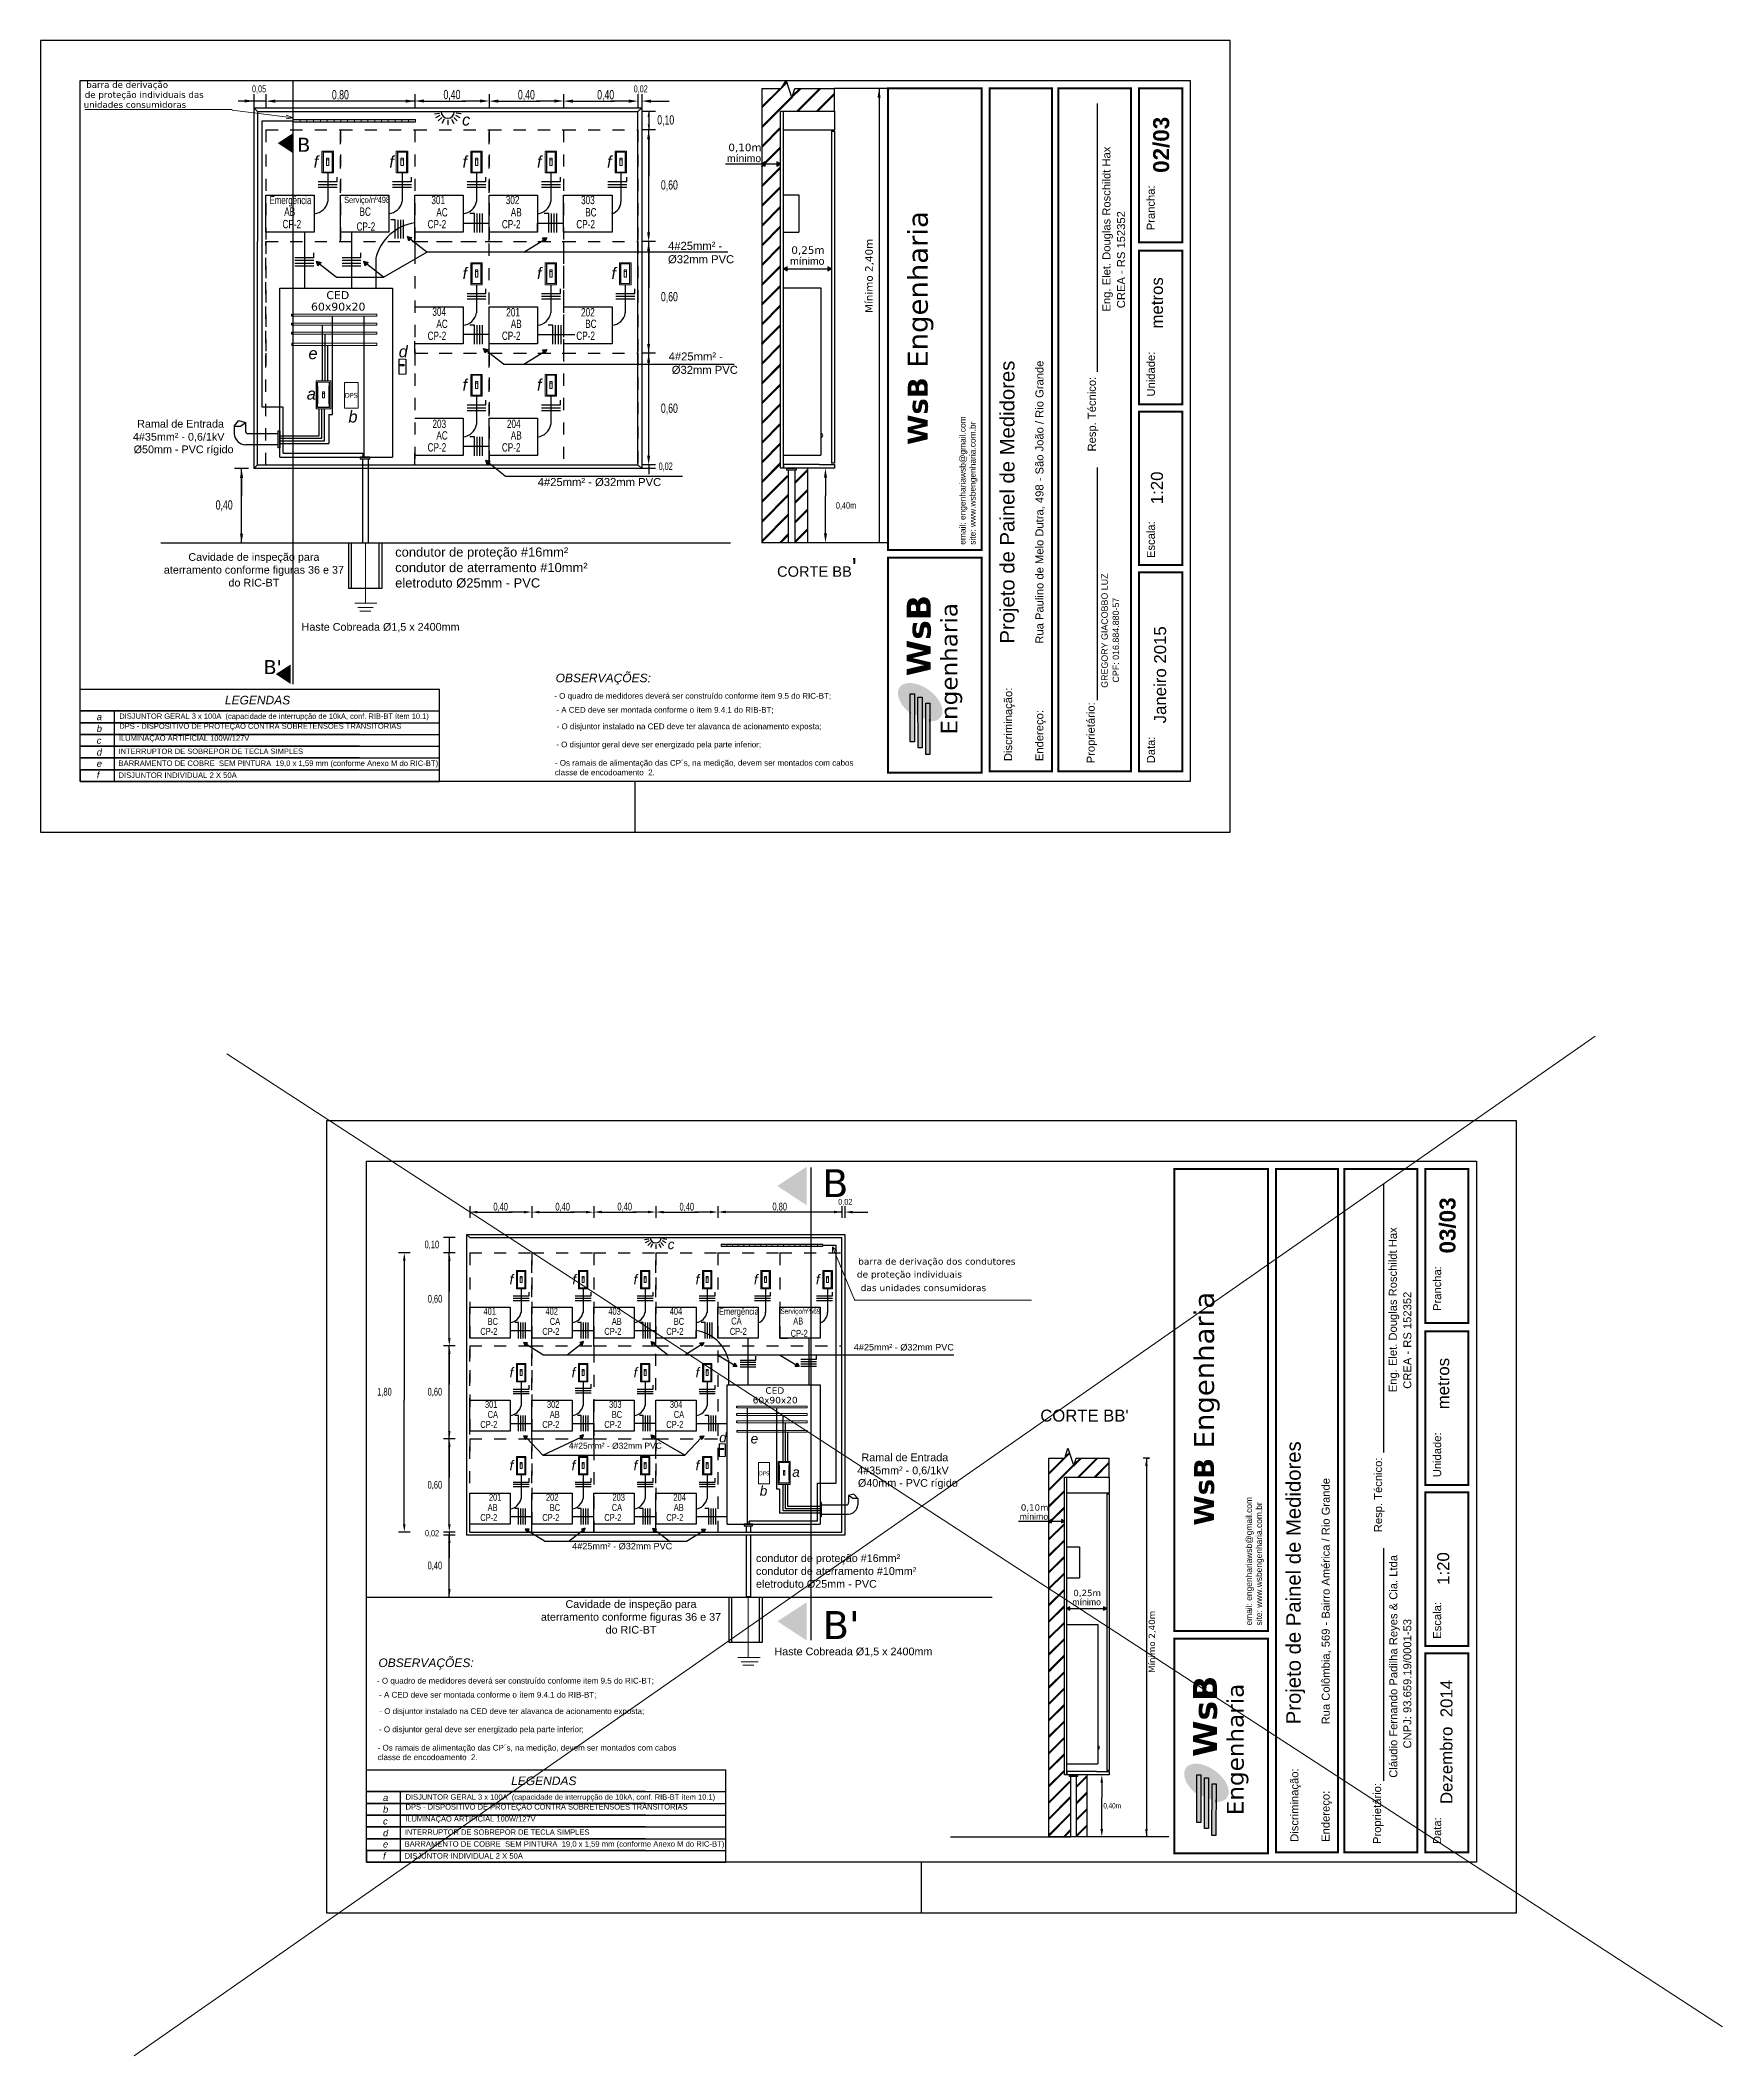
# Model space of a CAD drawing. Header units: millimetres. Extents: x 634 to 830, y -342 to -254.
# Drawn here: x 760.82 to 774.63, y -329.81 to -313.27 of the extents above; entities that cross this region are included whole.
import ezdxf
from ezdxf.enums import TextEntityAlignment as Align

# ---------------------------------------------------------------- set-up
doc = ezdxf.new("R2010")
doc.units = ezdxf.units.MM
doc.linetypes.add('ACAD_ISO07W100', pattern=[3, 0, -3])
doc.linetypes.add('ACAD_ISO10W100', pattern=[18, 12, -3, 0, -3])
for name, color, linetype in [('ALTERAÇÕES', 6, 'Continuous'), ('ALVENARIA', 5, 'Continuous'), ('caixas', 3, 'Continuous'), ('DIVISA', 1, 'Continuous'), ('ELÉTRICA', 7, 'Continuous'), ('ESTRADA', 1, 'Continuous'), ('FONE', 6, 'Continuous'), ('FORMATO', 5, 'Continuous'), ('Hachuras', 1, 'Continuous'), ('INFORM', 4, 'Continuous'), ('LPROJETO', 7, 'ACAD_ISO07W100'), ('MEIOFIO', 2, 'Continuous'), ('PENA01', 1, 'Continuous'), ('PENA6', 5, 'Continuous'), ('Pl-fone´TV-alarme', 3, 'Continuous'), ('SELO1', 251, 'Continuous'), ('TEXTO', 2, 'Continuous'), ('Texto SELO', 147, 'Continuous')]:
    doc.layers.add(name, color=color, linetype=linetype)
doc.styles.add('ARIAL', font='arial.ttf')
doc.styles.add('cota', font='arial.ttf', dxfattribs={"height": 0.1})
doc.styles.add('ISO9', font='simplex')
doc.styles.add('ROMANS', font='', dxfattribs={"width": 0.7, "height": 0.8})
doc.styles.add('SANSSERIFBOLD', font='sasb____.pfb', dxfattribs={"height": 60})
doc.styles.get("Standard").update_dxf_attribs({"font": 'verdana.ttf'})
doc.styles.add('TEXO SELO', font='arial.ttf', dxfattribs={"height": 0.002})
doc.styles.get('ROMANS').set_extended_font_data('Benguiat Frisky')

msp = doc.modelspace()

# ---------------------------------------------------------------- texts
at = {"color": 7, "style": 'ROMANS', "width": 0.75}
for s, height, p in [('0,05', 0.0573, (762.557, -313.696)), ('0,02', 0.0573, (765.69, -313.696)), ('0,02', 0.0477, (767.369, -322.828))]:
    msp.add_text(s, height=height, dxfattribs=at).set_placement(p)
at = {"color": 7, "attachment_point": 5, "style": 'ROMANS'}
for s, insert, char_height in [('0,80', (763.282, -313.722), 0.0764), ('0,40', (764.198, -313.721), 0.0764), ('0,40', (764.809, -313.722), 0.0764), ('0,40', (765.46, -313.722), 0.0764), ('0,10', (765.953, -313.929), 0.0764), ('0,60', (765.983, -314.463), 0.0764), ('0,60', (765.983, -315.38), 0.0764), ('0,60', (765.983, -316.296), 0.0764), ('0,02', (765.953, -316.771), 0.0611), ('0,40', (762.328, -317.09), 0.0764), ('0,40', (764.598, -322.85), 0.0636), ('0,40', (765.107, -322.85), 0.0636), ('0,40', (765.616, -322.849), 0.0636), ('0,40', (766.126, -322.85), 0.0636), ('0,80', (766.889, -322.849), 0.0636), ('0,10', (764.033, -323.16), 0.0636), ('0,60', (764.059, -323.606), 0.0636), ('1,80', (763.644, -324.369), 0.0636), ('0,60', (764.058, -324.369), 0.0636), ('0,60', (764.058, -325.133), 0.0636), ('0,02', (764.034, -325.529), 0.0509), ('0,40', (764.058, -325.795), 0.0636)]:
    msp.add_mtext(s, dxfattribs=dict(at, insert=insert, char_height=char_height))
at = {"color": 7, "attachment_point": 1, "style": 'ROMANS'}
for s, insert, char_height, width in [('{\\fArial|b0|i0|c0|p34;Emergência}', (762.701, -314.548), 0.06567, 0.00717), ('{\\fArial|b0|i0|c0|p34;AB}', (762.821, -314.641), 0.06872, 0.00941), ('{\\fArial|b0|i0|c0|p34;Serviço/nº498}', (763.313, -314.553), 0.05192, 0.00943), ('{\\fArial|b0|i0|c0|p34;BC}', (763.439, -314.641), 0.06872, 0.00941), ('{\\fArial|b0|i0|c0|p34;301}', (764.029, -314.545), 0.06872, 0.00941), ('{\\fArial|b0|i0|c0|p34;AC}', (764.07, -314.646), 0.06872, 0.00941), ('{\\fArial|b0|i0|c0|p34;302}', (764.64, -314.545), 0.06872, 0.00941), ('{\\fArial|b0|i0|c0|p34;AB}', (764.681, -314.646), 0.06872, 0.00941), ('{\\fArial|b0|i0|c0|p34;303}', (765.258, -314.545), 0.06872, 0.00941), ('{\\fArial|b0|i0|c0|p34;BC}', (765.292, -314.646), 0.06872, 0.00941), ('{\\fArial|b0|i0|c0|p34;CP-2}', (762.807, -314.743), 0.06872, 0.00943), ('{\\fArial|b0|i0|c0|p34;CP-2}', (763.415, -314.763), 0.06872, 0.00943), ('{\\fArial|b0|i0|c0|p34;CP-2}', (763.998, -314.744), 0.06872, 0.00943), ('{\\fArial|b0|i0|c0|p34;CP-2}', (764.608, -314.744), 0.06872, 0.00943), ('{\\fArial|b0|i0|c0|p34;CP-2}', (765.219, -314.744), 0.06872, 0.00943), ('{\\fArial|b0|i0|c0|p34;304}', (764.037, -315.462), 0.06872, 0.00941), ('{\\fArial|b0|i0|c0|p34;201}', (764.644, -315.467), 0.06872, 0.00943), ('{\\fArial|b0|i0|c0|p34;202}', (765.258, -315.467), 0.06872, 0.00943), ('{\\fArial|b0|i0|c0|p34;CP-2}', (763.998, -315.66), 0.06872, 0.00943), ('{\\fArial|b0|i0|c0|p34;AC}', (764.07, -315.562), 0.06872, 0.00941), ('{\\fArial|b0|i0|c0|p34;CP-2}', (764.608, -315.66), 0.06872, 0.00943), ('{\\fArial|b0|i0|c0|p34;AB}', (764.681, -315.562), 0.06872, 0.00941), ('{\\fArial|b0|i0|c0|p34;CP-2}', (765.219, -315.66), 0.06872, 0.00943), ('{\\fArial|b0|i0|c0|p34;BC}', (765.292, -315.562), 0.06872, 0.00941), ('{\\fArial|b0|i0|c0|p34;203}', (764.038, -316.383), 0.06872, 0.00943), ('{\\fArial|b0|i0|c0|p34;AC}', (764.07, -316.478), 0.06872, 0.00941), ('{\\fArial|b0|i0|c0|p34;204}', (764.649, -316.383), 0.06872, 0.00943), ('{\\fArial|b0|i0|c0|p34;AB}', (764.681, -316.478), 0.06872, 0.00941), ('{\\fArial|b0|i0|c0|p34;CP-2}', (763.998, -316.576), 0.06872, 0.00943), ('{\\fArial|b0|i0|c0|p34;CP-2}', (764.608, -316.576), 0.06872, 0.00943), ('{\\fArial|b0|i0|c0|p34;401}', (764.457, -323.674), 0.05727, 0.00784), ('{\\fArial|b0|i0|c0|p34;BC}', (764.491, -323.757), 0.05727, 0.00784), ('{\\fArial|b0|i0|c0|p34;402}', (764.966, -323.674), 0.05727, 0.00784), ('{\\fArial|b0|i0|c0|p34;CA}', (765.001, -323.757), 0.05727, 0.00784), ('{\\fArial|b0|i0|c0|p34;403}', (765.482, -323.674), 0.05727, 0.00784), ('{\\fArial|b0|i0|c0|p34;AB}', (765.51, -323.757), 0.05727, 0.00784), ('{\\fArial|b0|i0|c0|p34;404}', (765.986, -323.674), 0.05727, 0.00784), ('{\\fArial|b0|i0|c0|p34;BC}', (766.019, -323.757), 0.05727, 0.00784), ('{\\fArial|b0|i0|c0|p34;Emergência}', (766.39, -323.676), 0.05473, 0.00597), ('{\\fArial|b0|i0|c0|p34;CA}', (766.491, -323.754), 0.05727, 0.00784), ('{\\fArial|b0|i0|c0|p34;Serviço/nº569}', (766.895, -323.68), 0.04327, 0.00786), ('{\\fArial|b0|i0|c0|p34;AB}', (767, -323.754), 0.05727, 0.00784), ('{\\fArial|b0|i0|c0|p34;CP-2}', (764.431, -323.839), 0.05727, 0.00786), ('{\\fArial|b0|i0|c0|p34;CP-2}', (764.94, -323.839), 0.05727, 0.00786), ('{\\fArial|b0|i0|c0|p34;CP-2}', (765.449, -323.839), 0.05727, 0.00786), ('{\\fArial|b0|i0|c0|p34;CP-2}', (765.958, -323.839), 0.05727, 0.00786), ('{\\fArial|b0|i0|c0|p34;CP-2}', (766.479, -323.839), 0.05727, 0.00786), ('{\\fArial|b0|i0|c0|p34;CP-2}', (766.979, -323.855), 0.05727, 0.00786), ('{\\fArial|b0|i0|c0|p34;301}', (764.469, -324.438), 0.05727, 0.00784), ('{\\fArial|b0|i0|c0|p34;302}', (764.978, -324.438), 0.05727, 0.00784), ('{\\fArial|b0|i0|c0|p34;303}', (765.488, -324.438), 0.05727, 0.00784), ('{\\fArial|b0|i0|c0|p34;304}', (765.987, -324.438), 0.05727, 0.00784), ('{\\fArial|b0|i0|c0|p34;CP-2}', (764.431, -324.603), 0.05727, 0.00786), ('{\\fArial|b0|i0|c0|p34;CA}', (764.491, -324.521), 0.05727, 0.00784), ('{\\fArial|b0|i0|c0|p34;CP-2}', (764.94, -324.603), 0.05727, 0.00786), ('{\\fArial|b0|i0|c0|p34;AB}', (765.001, -324.521), 0.05727, 0.00784), ('{\\fArial|b0|i0|c0|p34;CP-2}', (765.449, -324.603), 0.05727, 0.00786), ('{\\fArial|b0|i0|c0|p34;BC}', (765.51, -324.521), 0.05727, 0.00784), ('{\\fArial|b0|i0|c0|p34;CP-2}', (765.958, -324.603), 0.05727, 0.00786), ('{\\fArial|b0|i0|c0|p34;CA}', (766.019, -324.521), 0.05727, 0.00784), ('{\\fArial|b0|i0|c0|p34;201}', (764.502, -325.201), 0.05727, 0.00786), ('{\\fArial|b0|i0|c0|p34;202}', (764.97, -325.201), 0.05727, 0.00784), ('{\\fArial|b0|i0|c0|p34;203}', (765.516, -325.201), 0.05727, 0.00786), ('{\\fArial|b0|i0|c0|p34;204}', (766.016, -325.201), 0.05727, 0.00786), ('{\\fArial|b0|i0|c0|p34;CP-2}', (764.431, -325.367), 0.05727, 0.00786), ('{\\fArial|b0|i0|c0|p34;AB}', (764.491, -325.285), 0.05727, 0.00784), ('{\\fArial|b0|i0|c0|p34;CP-2}', (764.94, -325.367), 0.05727, 0.00786), ('{\\fArial|b0|i0|c0|p34;BC}', (765.001, -325.285), 0.05727, 0.00784), ('{\\fArial|b0|i0|c0|p34;CP-2}', (765.449, -325.367), 0.05727, 0.00786), ('{\\fArial|b0|i0|c0|p34;CA}', (765.51, -325.285), 0.05727, 0.00784), ('{\\fArial|b0|i0|c0|p34;CP-2}', (765.958, -325.367), 0.05727, 0.00786), ('{\\fArial|b0|i0|c0|p34;AB}', (766.019, -325.285), 0.05727, 0.00784)]:
    msp.add_mtext(s, dxfattribs=dict(at, insert=insert, char_height=char_height, width=width))
at = {"color": 7, "attachment_point": 5, "rotation": 0.0114, "style": 'ROMANS'}
for insert, char_height in [((767.433, -317.092), 0.0534), ((769.618, -327.766), 0.0445)]:
    msp.add_mtext('0,40m', dxfattribs=dict(at, insert=insert, char_height=char_height))
at = {"layer": 'DIVISA', "color": 7, "style": 'ISO9'}
for s, insert, char_height, width, attachment_point in [('{\\fArial|b0|i0|c0|p34;4#25mm² - \\PØ32mm PVC}', (765.972, -314.923), 0.06597, 1.35487, 1), ('{\\fArial|b0|i0|c0|p34;4#25mm² -\\P Ø32mm PVC}', (765.977, -315.831), 0.06597, 1.35487, 1), ('{\\fArial|b0|i0|c0|p34;\\C7;4#35mm² - 0,6/1kV}', (761.579, -316.492), 0.06326, 3.18188, 1), ('{\\fArial|b0|i0|c0|p34;\\C7;Ramal de Entrada}', (761.614, -316.385), 0.06326, 3.18188, 1), ('{\\fArial|b0|i0|c0|p34;Ø50mm - PVC rígido }', (761.585, -316.595), 0.06326, 3.18188, 1), ('{\\fArial|b0|i0|c0|p34;4#25mm² - Ø32mm PVC}', (764.902, -316.862), 0.06597, 1.35487, 1), ('{\\fArial|b0|i0|c0|p34;\\C7;Cavidade de inspeção para aterramento conforme figuras 36 e 37 do RIC-BT}', (762.572, -317.616), 0.06326, 1.476, 5), ('{\\fArial|b0|i0|c0|p34;condutor de proteção #16mm²\\Pcondutor de aterramento #10mm²\\Peletroduto Ø25mm - PVC}', (763.732, -317.432), 0.0759, 3.41426, 1), ('{\\fArial|b0|i0|c0|p34;Haste Cobreada Ø1,5 x 2400mm}', (763.612, -318.09), 0.06326, 1.476, 5), ('{\\fArial|b0|i0|c0|p34;4#25mm² - Ø32mm PVC}', (767.497, -323.971), 0.05346, 1.09783, 1), ('{\\fArial|b0|i0|c0|p34;4#25mm² - Ø32mm PVC}', (765.158, -324.782), 0.04964, 1.01942, 1), ('{\\fArial|b0|i0|c0|p34;\\C7;Ramal de Entrada}', (767.56, -324.87), 0.06326, 3.18188, 1), ('{\\fArial|b0|i0|c0|p34;\\C7;4#35mm² - 0,6/1kV}', (767.525, -324.977), 0.06326, 3.18188, 1), ('{\\fArial|b0|i0|c0|p34;\\C7;Ø40mm - PVC rígido }', (767.531, -325.08), 0.06326, 3.18188, 1), ('{\\fArial|b0|i0|c0|p34;4#25mm² - Ø32mm PVC}', (765.185, -325.604), 0.05346, 1.09783, 1), ('{\\fArial|b0|i0|c0|p34;condutor de proteção #16mm²\\Pcondutor de aterramento #10mm²\\Peletroduto Ø25mm - PVC}', (766.694, -325.698), 0.06326, 1.476, 1), ('{\\fArial|b0|i0|c0|p34;\\C7;Cavidade de inspeção para aterramento conforme figuras 36 e 37 do RIC-BT}', (765.668, -326.212), 0.06326, 1.476, 5), ('{\\fArial|b0|i0|c0|p34;Haste Cobreada Ø1,5 x 2400mm}', (767.494, -326.501), 0.06326, 1.476, 5)]:
    msp.add_mtext(s, dxfattribs=dict(at, insert=insert, char_height=char_height, width=width, attachment_point=attachment_point))
at = {"layer": 'FORMATO', "color": 7, "attachment_point": 1, "style": 'ISO9'}
for s, insert, char_height, width in [('{\\fArial|b0|i0|c0|p34;- O quadro de medidores deverá ser construído conforme item 9.5 do RIC-BT;}', (765.038, -318.627), 0.04699, 2.62004), ('{\\fArial|b0|i0|c0|p34;- O disjuntor instalado na CED deve ter alavanca de acionamento exposta;}', (765.057, -318.877), 0.04699, 2.70812), ('{\\fArial|b0|i0|c0|p34;INTERRUPTOR DE SOBREPOR DE TECLA SIMPLES}', (761.461, -319.083), 0.04405, 3.08344), ('{\\fArial|b0|i0|c0|p34;- O disjuntor geral deve ser energizado pela parte inferior;}', (765.054, -319.026), 0.04699, 1.91114), ('{\\fArial|b0|i0|c0|p34;- Os ramais de alimentação das CP´s, na medição, devem ser montados com cabos classe de encodoamento  2.}', (765.043, -319.177), 0.046988, 2.62006), ('{\\fArial|b0|i0|c0|p34;- O quadro de medidores deverá ser construído conforme item 9.5 do RIC-BT;}', (763.583, -326.712), 0.04699, 2.62038), ('{\\fArial|b0|i0|c0|p34;- O disjuntor instalado na CED deve ter alavanca de acionamento exposta;}', (763.602, -326.962), 0.04699, 2.70847), ('{\\fArial|b0|i0|c0|p34;- Os ramais de alimentação das CP´s, na medição, devem ser montados com cabos classe de encodoamento  2.}', (763.588, -327.262), 0.046994, 2.6204), ('{\\fArial|b0|i0|c0|p34;- O disjuntor geral deve ser energizado pela parte inferior;}', (763.599, -327.111), 0.04699, 1.91138), ('{\\fArial|b0|i0|c0|p34;INTERRUPTOR DE SOBREPOR DE TECLA SIMPLES}', (763.811, -327.956), 0.04406, 3.08384)]:
    msp.add_mtext(s, dxfattribs=dict(at, insert=insert, char_height=char_height, width=width))
at = {"layer": 'FORMATO', "color": 7, "ltscale": 0.05, "attachment_point": 1, "style": 'ISO9'}
for s, insert, char_height, width in [('\\A1;{\\fArial|b0|i0|c0|p34;- A CED deve ser montada conforme o ítem 9.4.1 do RIB-BT;}', (765.055, -318.742), 0.04699, 6.08456), ('\\A1;{\\fArial|b0|i0|c0|p34;BARRAMENTO DE COBRE  SEM PINTURA  19,0 x 1,59 mm (conforme Anexo M do RIC-BT) }', (761.46, -319.181), 0.04503, 6.08456), ('\\A1;{\\fArial|b0|i0|c0|p34;DISJUNTOR INDIVIDUAL 2 X 50A}', (761.46, -319.279), 0.04503, 6.08456), ('\\A1;{\\fArial|b0|i0|c0|p34;- A CED deve ser montada conforme o ítem 9.4.1 do RIB-BT;}', (763.6, -326.827), 0.04699, 6.08534), ('\\A1;{\\fArial|b0|i0|c0|p34;BARRAMENTO DE COBRE  SEM PINTURA  19,0 x 1,59 mm (conforme Anexo M do RIC-BT) }', (763.809, -328.053), 0.045036, 6.08534), ('\\A1;{\\fArial|b0|i0|c0|p34;DISJUNTOR INDIVIDUAL 2 X 50A}', (763.809, -328.151), 0.04504, 6.08534)]:
    msp.add_mtext(s, dxfattribs=dict(at, insert=insert, char_height=char_height, width=width))
at = {"layer": 'Hachuras', "color": 7, "attachment_point": 1, "rotation": 90, "style": 'ARIAL'}
for insert, char_height, width in [((767.94, -316.59), 0.164457, 2.47311), ((770.29, -325.462), 0.164478, 2.47342)]:
    msp.add_mtext('{\\fVerdana|b1|i0|c0|p34;\\C5;WsB\\fVerdana|b1|i1|c0|p34; \\fVerdana|b0|i0|c0|p34;\\C150;Engenharia\\fArial|b1|i1|c0|p34; }', dxfattribs=dict(at, insert=insert, char_height=char_height, width=width))
at = {"layer": 'LPROJETO', "color": 7, "linetype": 'Continuous', "ltscale": 0.18}
for s, height, p in [('de proteção individuais das', 0.05161, (761.184, -313.741)), ('barra de derivação ', 0.05161, (761.196, -313.659)), ('unidades consumidoras', 0.05161, (761.175, -313.823)), ('0,10m', 0.0622, (766.467, -314.179)), ('0,25m', 0.0622, (766.984, -315.022)), ('CED', 0.0651, (763.167, -315.393)), ('60x90x20', 0.0651, (763.041, -315.488)), ('DPS', 0.0389, (763.318, -316.203)), ('B', 0.229, (767.237, -322.765)), ('barra de derivação dos condutores', 0.05377, (767.533, -323.32)), ('de proteção individuais', 0.05377, (767.522, -323.426)), ('das unidades consumidoras', 0.05377, (767.554, -323.537)), ('60x90x20', 0.0538, (766.667, -324.459)), ('CED', 0.0538, (766.771, -324.38)), ('DPS', 0.0321, (766.716, -325.049)), ('0,10m', 0.0518, (768.868, -325.339)), ('0,25m', 0.0518, (769.299, -326.041)), ("B'", 0.2291, (767.242, -326.393))]:
    msp.add_text(s, height=height, dxfattribs=at).set_placement(p)
at = {"layer": 'LPROJETO', "color": 253, "linetype": 'Continuous', "ltscale": 0.18}
for s, height, p in [('B', 0.115, (762.927, -314.184)), ("B'", 0.1154, (762.65, -318.472))]:
    msp.add_text(s, height=height, dxfattribs=at).set_placement(p)
at = {"layer": 'LPROJETO', "color": 7, "linetype": 'Continuous', "ltscale": 0.18}
for height, p in [(0.06219, (767.653, -315.508)), (0.05183, (769.97, -326.671))]:
    msp.add_text('Mínimo 2,40m', height=height, rotation=90, dxfattribs=at).set_placement(p)
at = {"layer": 'LPROJETO', "color": 7, "linetype": 'ByBlock', "attachment_point": 1, "style": 'ISO9'}
for insert, char_height, width in [((766.974, -315.05), 0.06157, 0.34748), ((769.291, -326.064), 0.05131, 0.2896)]:
    msp.add_mtext('{\\fArial|b0|i0|c0|p34;mínimo}', dxfattribs=dict(at, insert=insert, char_height=char_height, width=width))
at = {"layer": 'TEXTO', "color": 7, "attachment_point": 1, "style": 'ISO9'}
for s, insert, char_height, width in [('{\\fArial|b0|i1|c0|p34;c}', (764.281, -313.873), 0.09544, 5.34463), ('{\\fArial|b0|i1|c0|p34;f}', (763.063, -314.218), 0.09544, 5.34463), ('{\\fArial|b0|i1|c0|p34;f}', (763.684, -314.218), 0.09544, 5.34463), ('{\\fArial|b0|i1|c0|p34;f}', (764.285, -314.218), 0.09544, 5.34463), ('{\\fArial|b0|i1|c0|p34;f}', (764.896, -314.218), 0.09544, 5.34463), ('{\\fArial|b0|i1|c0|p34;f}', (765.471, -314.218), 0.09544, 5.34463), ('{\\fArial|b0|i1|c0|p34;f}', (764.285, -315.134), 0.09544, 5.34463), ('{\\fArial|b0|i1|c0|p34;f}', (764.896, -315.134), 0.09544, 5.34463), ('{\\fArial|b0|i1|c0|p34;f}', (765.507, -315.134), 0.09544, 5.34463), ('{\\fArial|b0|i1|c0|p34;e}', (763.02, -315.79), 0.09629, 5.39221), ('{\\fArial|b0|i1|c0|p34;d}', (763.761, -315.775), 0.09544, 5.34463), ('{\\fArial|b0|i1|c0|p34;a}', (763.006, -316.122), 0.09629, 5.39221), ('{\\fArial|b0|i1|c0|p34;f}', (764.285, -316.05), 0.09544, 5.34463), ('{\\fArial|b0|i1|c0|p34;f}', (764.896, -316.05), 0.09544, 5.34463), ('{\\fArial|b0|i1|c0|p34;b}', (763.348, -316.31), 0.09629, 5.39221), ('{\\fArial|b0|i1|c0|p34;OBSERVAÇÕES:}', (765.049, -318.468), 0.07048, 3.08344), ('{\\fArial|b0|i1|c0|p34;LEGENDAS}', (762.334, -318.65), 0.07048, 3.08344), ('{\\fArial|b0|i1|c0|p34;a}', (761.282, -318.795), 0.05506, 3.08344), ('{\\fArial|b0|i0|c0|p34;DISJUNTOR GERAL 3 x 100A  (capacidade de interrupção de 10kA, conf. RIB-BT ítem 10.1)}', (761.467, -318.795), 0.044051, 3.08346), ('{\\fArial|b0|i1|c0|p34;b}', (761.282, -318.892), 0.05506, 3.08344), ('{\\fArial|b0|i0|c0|p34;ILUMINAÇÃO ARTIFICIAL 100W/127V}', (761.464, -318.975), 0.04405, 3.08346), ('{\\fArial|b0|i0|c0|p34;DPS - DISPOSITIVO DE PROTEÇÃO CONTRA SOBRETENSÕES TRANSITÓRIAS}', (761.467, -318.877), 0.04405, 3.08344), ('{\\fArial|b0|i1|c0|p34;c}', (761.282, -318.989), 0.05506, 3.08344), ('{\\fArial|b0|i1|c0|p34;d}', (761.282, -319.085), 0.05506, 3.08344), ('{\\fArial|b0|i1|c0|p34;e}', (761.282, -319.178), 0.05506, 3.08344), ('{\\fArial|b0|i1|c0|p34;f}', (761.282, -319.273), 0.05506, 3.08344), ('{\\fArial|b0|i1|c0|p34;c}', (765.969, -323.113), 0.07955, 4.45443), ('{\\fArial|b0|i1|c0|p34;f}', (764.671, -323.401), 0.07955, 4.45443), ('{\\fArial|b0|i1|c0|p34;f}', (765.187, -323.401), 0.07955, 4.45443), ('{\\fArial|b0|i1|c0|p34;f}', (765.689, -323.401), 0.07955, 4.45443), ('{\\fArial|b0|i1|c0|p34;f}', (766.198, -323.401), 0.07955, 4.45443), ('{\\fArial|b0|i1|c0|p34;f}', (766.677, -323.401), 0.07955, 4.45443), ('{\\fArial|b0|i1|c0|p34;f}', (767.186, -323.401), 0.07955, 4.45443), ('{\\fArial|b0|i1|c0|p34;f}', (764.671, -324.165), 0.07955, 4.45443), ('{\\fArial|b0|i1|c0|p34;f}', (765.18, -324.165), 0.07955, 4.45443), ('{\\fArial|b0|i1|c0|p34;f}', (765.689, -324.165), 0.07955, 4.45443), ('{\\fArial|b0|i1|c0|p34;f}', (766.198, -324.165), 0.07955, 4.45443), ("{\\fArial|b0|i0|c0|p34;CORTE BB'}", (769.028, -324.51), 0.0979, 3.42649), ('{\\fArial|b0|i1|c0|p34;d}', (766.392, -324.699), 0.07955, 4.45443), ('{\\fArial|b0|i1|c0|p34;e}', (766.65, -324.708), 0.07955, 4.45443), ('{\\fArial|b0|i1|c0|p34;f}', (764.671, -324.928), 0.07955, 4.45443), ('{\\fArial|b0|i1|c0|p34;f}', (765.18, -324.928), 0.07955, 4.45443), ('{\\fArial|b0|i1|c0|p34;f}', (765.689, -324.928), 0.07955, 4.45443), ('{\\fArial|b0|i1|c0|p34;f}', (766.198, -324.928), 0.07955, 4.45443), ('{\\fArial|b0|i1|c0|p34;a}', (766.991, -324.982), 0.07955, 4.45443), ('{\\fArial|b0|i1|c0|p34;b}', (766.725, -325.137), 0.07955, 4.45443), ('{\\fArial|b0|i1|c0|p34;OBSERVAÇÕES:}', (763.594, -326.553), 0.07049, 3.08384), ('{\\fArial|b0|i1|c0|p34;LEGENDAS}', (764.684, -327.522), 0.07049, 3.08384), ('{\\fArial|b0|i1|c0|p34;a}', (763.632, -327.668), 0.05507, 3.08384), ('{\\fArial|b0|i0|c0|p34;DISJUNTOR GERAL 3 x 100A  (capacidade de interrupção de 10kA, conf. RIB-BT ítem 10.1)}', (763.817, -327.668), 0.044057, 3.08386), ('{\\fArial|b0|i0|c0|p34;DPS - DISPOSITIVO DE PROTEÇÃO CONTRA SOBRETENSÕES TRANSITÓRIAS}', (763.817, -327.749), 0.04406, 3.08384), ('{\\fArial|b0|i1|c0|p34;b}', (763.632, -327.764), 0.05507, 3.08384), ('{\\fArial|b0|i1|c0|p34;c}', (763.632, -327.861), 0.05507, 3.08384), ('{\\fArial|b0|i0|c0|p34;ILUMINAÇÃO ARTIFICIAL 100W/127V}', (763.814, -327.847), 0.04406, 3.08386), ('{\\fArial|b0|i1|c0|p34;d}', (763.632, -327.958), 0.05507, 3.08384), ('{\\fArial|b0|i1|c0|p34;e}', (763.632, -328.05), 0.05507, 3.08384), ('{\\fArial|b0|i1|c0|p34;f}', (763.632, -328.146), 0.05507, 3.08384)]:
    msp.add_mtext(s, dxfattribs=dict(at, insert=insert, char_height=char_height, width=width))
at = {"layer": 'TEXTO', "color": 7, "linetype": 'ByBlock', "attachment_point": 1, "style": 'ISO9'}
for insert, char_height, width in [((766.455, -314.207), 0.06157, 0.34748), ((768.858, -325.362), 0.05131, 0.2896)]:
    msp.add_mtext('{\\fArial|b0|i0|c0|p34;mínimo}', dxfattribs=dict(at, insert=insert, char_height=char_height, width=width))
at = {"layer": 'TEXTO', "color": 253, "insert": (766.867, -317.52), "char_height": 0.15271, "width": 5.34463, "attachment_point": 1, "style": 'ISO9'}
msp.add_mtext("{\\fArial|b0|i0|c0|p34;\\H0.5625x;CORTE BB\\H1.7778x;'}", dxfattribs=at)
at = {"layer": 'Texto SELO', "color": 7, "style": 'SANSSERIFBOLD'}
msp.add_text('02/03', height=0.1316, rotation=90, dxfattribs=at).set_placement((770.086, -314.127), align=Align.CENTER)
at = {"layer": 'Texto SELO', "color": 7}
for s, height, style, p in [('Eng. Elet. Douglas Roschildt Hax', 0.06578, 'cota', (769.604, -315.495)), ('Prancha:', 0.0658, 'TEXO SELO', (769.968, -314.828)), ('CREA - RS 152352', 0.06578, 'cota', (769.724, -315.468)), ('metros', 0.0987, 'ARIAL', (770.035, -315.635)), ('Unidade:', 0.0658, 'TEXO SELO', (769.969, -316.193)), ('Rua Paulino de Melo Dutra, 498 - São João / Rio Grande', 0.06578, 'cota', (769.054, -318.222)), ('Resp. Técnico:', 0.06578, 'TEXO SELO', (769.484, -316.644)), ('1:20', 0.0987, 'ARIAL', (770.035, -317.077)), ('Escala:', 0.0658, 'TEXO SELO', (769.969, -317.519)), ('GREGORY GIACOBBO LUZ', 0.0521, 'cota', (769.582, -318.584)), (' CPF: 016.884.880-57', 0.0521, 'cota', (769.674, -318.561)), ('Janeiro 2015', 0.09867, 'ARIAL', (770.061, -318.876)), ('Discriminação:', 0.06578, 'TEXO SELO', (768.797, -319.186)), ('Endereço:', 0.0658, 'TEXO SELO', (769.053, -319.186)), ('Proprietário:', 0.06578, 'TEXO SELO', (769.475, -319.204)), ('Data:', 0.0658, 'TEXO SELO', (769.969, -319.204))]:
    msp.add_text(s, height=height, rotation=90, dxfattribs=dict(at, style=style)).set_placement(p)
at = {"layer": 'Texto SELO', "color": 7, "ltscale": 0.003, "style": 'ARIAL'}
msp.add_text('Projeto de Painel de Medidores', height=0.11916, rotation=90, dxfattribs=at).set_placement((768.816, -318.221))
at = {"layer": 'Texto SELO', "style": 'SANSSERIFBOLD'}
msp.add_text('03/03', height=0.1316, rotation=90, dxfattribs=at).set_placement((772.437, -322.998), align=Align.CENTER)
at = {"layer": 'Texto SELO'}
for s, height, style, p in [('Eng. Elet. Douglas Roschildt Hax', 0.06579, 'cota', (771.955, -324.367)), ('Prancha:', 0.0658, 'TEXO SELO', (772.319, -323.7)), ('CREA - RS 152352', 0.06579, 'cota', (772.074, -324.339)), ('metros', 0.0987, 'ARIAL', (772.385, -324.507)), ('Unidade:', 0.0658, 'TEXO SELO', (772.319, -325.065)), ('Resp. Técnico:', 0.06579, 'TEXO SELO', (771.834, -325.516)), ('Rua Colômbia, 569 - Bairro América / Rio Grande', 0.06579, 'cota', (771.404, -327.094)), ('Cláudio Fernando Padilha Reyes & Cia. Ltda', 0.06579, 'cota', (771.959, -327.532)), ('1:20', 0.0987, 'ARIAL', (772.385, -325.949)), ('Escala:', 0.0658, 'TEXO SELO', (772.319, -326.391)), (' CNPJ: 93.659.19/0001-53', 0.06579, 'cota', (772.074, -327.317)), ('Dezembro  2014', 0.09869, 'ARIAL', (772.412, -327.748)), ('Discriminação:', 0.06579, 'TEXO SELO', (771.147, -328.058)), ('Proprietário:', 0.06579, 'TEXO SELO', (771.826, -328.076)), ('Endereço:', 0.0658, 'TEXO SELO', (771.403, -328.058)), ('Data:', 0.0658, 'TEXO SELO', (772.319, -328.076))]:
    msp.add_text(s, height=height, rotation=90, dxfattribs=dict(at, style=style)).set_placement(p)
at = {"layer": 'Texto SELO', "ltscale": 0.003, "style": 'ARIAL'}
msp.add_text('Projeto de Painel de Medidores', height=0.11918, rotation=90, dxfattribs=at).set_placement((771.166, -327.093))
at = {"layer": 'Texto SELO', "color": 7, "insert": (768.365, -317.41), "char_height": 0.04934, "width": 1.65155, "attachment_point": 1, "rotation": 90, "style": 'ARIAL'}
msp.add_mtext('{\\C147;email: engenhariawsb@gmail.com  \\Psite: www.wsbengenharia.com.br}', dxfattribs=at)
at = {"layer": 'Texto SELO', "attachment_point": 1, "rotation": 90, "style": 'ARIAL'}
for s, insert, char_height, width in [('{\\fVerdana|b1|i0|c0|p34;\\C5;WsB\\fVerdana|b1|i1|c0|p34; }', (767.931, -318.489), 0.19735, 0.28317), ('{\\fVerdana|b0|i0|c0|p34;\\H0.7x;\\C150;Engenharia\\fVerdana|b1|i1|c0|p34;\\H1.4286x;\\C5; }', (768.21, -318.968), 0.19735, 0.28317), ('{\\C147;email: engenhariawsb@gmail.com  \\Psite: www.wsbengenharia.com.br}', (770.716, -326.282), 0.04934, 1.65176), ('{\\fVerdana|b1|i0|c0|p34;\\C5;WsB\\fVerdana|b1|i1|c0|p34; }', (770.281, -327.361), 0.19737, 0.28321), ('{\\fVerdana|b0|i0|c0|p34;\\H0.7x;\\C150;Engenharia\\fVerdana|b1|i1|c0|p34;\\H1.4286x;\\C5; }', (770.56, -327.84), 0.19737, 0.28321)]:
    msp.add_mtext(s, dxfattribs=dict(at, insert=insert, char_height=char_height, width=width))

# ---------------------------------------------------------------- hatches: boundary and pattern name
h = msp.add_hatch()
h.set_pattern_fill('JIS_RC_15', scale=0.007636, style=0)
h.set_pattern_definition([(45, (-1672.42143, -631.60166), (-0.0809870235, 0.0809870235), []), (45, (-1672.41589, -631.60166), (-0.0809870235, 0.0809870235), []), (45, (-1672.41036, -631.60166), (-0.0809870235, 0.0809870235), [])])
h.paths.add_polyline_path([(766.896, -314.284), (766.866, -314.302), (766.866, -314.284), (766.807, -314.284), (766.77, -314.284), (766.77, -314.302), (766.741, -314.284), (766.741, -315.744), (766.896, -315.744)])
h.paths.add_polyline_path([(766.896, -313.85), (767.338, -313.85), (767.338, -313.663), (767.012, -313.663), (766.988, -313.743), (766.932, -313.565), (766.902, -313.663), (766.741, -313.663), (766.741, -314.284), (766.77, -314.267), (766.77, -314.284), (766.807, -314.284), (766.866, -314.284), (766.866, -314.267), (766.896, -314.284)])
h = msp.add_hatch()
h.set_pattern_fill('JIS_RC_15', scale=0.007636, style=0)
h.set_pattern_definition([(45, (-1672.42143, -631.55585), (-0.0809870235, 0.0809870235), []), (45, (-1672.41589, -631.55585), (-0.0809870235, 0.0809870235), []), (45, (-1672.41036, -631.55585), (-0.0809870235, 0.0809870235), [])])
h.paths.add_polyline_path([(767.117, -316.782), (767.025, -316.782), (767.025, -316.798), (767.013, -316.798), (767.013, -316.957), (767.013, -317.393), (767.117, -317.393)])
h = msp.add_hatch()
h.set_pattern_fill('JIS_RC_15', scale=0.006364, style=0)
h.set_pattern_definition([(45, (-1263.79954, -589.89101), (-0.0674978352, 0.0674978352), []), (45, (-1263.794925, -589.89101), (-0.0674978352, 0.0674978352), []), (45, (-1263.79031, -589.89101), (-0.0674978352, 0.0674978352), [])])
h.paths.add_polyline_path([(769.226, -325.426), (769.201, -325.44), (769.201, -325.426), (769.151, -325.426), (769.121, -325.426), (769.121, -325.44), (769.096, -325.426), (769.096, -326.643), (769.226, -326.643)])
h.paths.add_polyline_path([(769.226, -325.064), (769.594, -325.064), (769.594, -324.908), (769.322, -324.908), (769.302, -324.975), (769.255, -324.827), (769.23, -324.908), (769.096, -324.908), (769.096, -325.426), (769.121, -325.412), (769.121, -325.426), (769.151, -325.426), (769.201, -325.426), (769.201, -325.412), (769.226, -325.426)])
h = msp.add_hatch()
h.set_pattern_fill('JIS_RC_15', scale=0.006364, style=0)
h.set_pattern_definition([(45, (-1263.79954, -589.85282), (-0.0674978352, 0.0674978352), []), (45, (-1263.794925, -589.85282), (-0.0674978352, 0.0674978352), []), (45, (-1263.79031, -589.85282), (-0.0674978352, 0.0674978352), [])])
h.paths.add_polyline_path([(769.41, -327.508), (769.333, -327.508), (769.333, -327.521), (769.323, -327.521), (769.323, -327.654), (769.323, -328.017), (769.41, -328.017)])
at = {"layer": 'DIVISA', "linetype": 'ACAD_ISO10W100'}
for points in [[(763.832, -314.879), (763.869, -314.887), (763.844, -314.915)], [(764.978, -314.889), (764.96, -314.923), (764.94, -314.89)], [(763.086, -315.083), (763.124, -315.092), (763.098, -315.12)], [(763.474, -315.083), (763.511, -315.092), (763.485, -315.12)], [(764.458, -315.798), (764.496, -315.806), (764.47, -315.834)], [(764.978, -315.808), (764.96, -315.841), (764.94, -315.809)], [(764.475, -316.716), (764.512, -316.724), (764.486, -316.752)], [(765.278, -323.952), (765.247, -323.959), (765.268, -323.982)], [(765.833, -323.952), (765.864, -323.959), (765.843, -323.982)], [(764.786, -323.96), (764.801, -323.988), (764.818, -323.961)], [(766.266, -323.96), (766.251, -323.988), (766.234, -323.961)], [(766.538, -324.155), (766.506, -324.155), (766.523, -324.128)], [(767.048, -324.155), (767.016, -324.155), (767.032, -324.128)], [(764.786, -324.726), (764.801, -324.754), (764.818, -324.727)], [(765.278, -324.718), (765.247, -324.725), (765.268, -324.748)], [(765.833, -324.718), (765.864, -324.725), (765.843, -324.748)], [(766.266, -324.726), (766.251, -324.754), (766.234, -324.727)], [(764.8, -325.491), (764.815, -325.519), (764.832, -325.492)], [(765.292, -325.483), (765.261, -325.49), (765.282, -325.513)], [(765.847, -325.483), (765.878, -325.49), (765.856, -325.513)], [(766.28, -325.491), (766.265, -325.519), (766.248, -325.492)]]:
    msp.add_hatch(color=7, dxfattribs=at).paths.add_polyline_path(points)
at = {"layer": 'ELÉTRICA'}
for points in [[(763.806, -315.931), (763.79, -315.931), (763.79, -315.942), (763.806, -315.942)], [(766.43, -324.829), (766.416, -324.829), (766.416, -324.838), (766.43, -324.838)]]:
    msp.add_hatch(color=7, dxfattribs=at).paths.add_polyline_path(points)
at = {"layer": 'PENA6'}
for color, points in [(253, [(762.768, -314.113), (762.889, -314.193), (762.889, -314.034)]), (7, [(766.951, -315.127), (766.921, -315.145), (766.951, -315.145)]), (7, [(766.951, -315.145), (766.921, -315.145), (766.951, -315.162)]), (7, [(767.283, -315.127), (767.283, -315.145), (767.313, -315.145)]), (7, [(767.313, -315.145), (767.283, -315.145), (767.283, -315.162)]), (253, [(762.752, -318.472), (762.873, -318.552), (762.873, -318.393)]), (7, [(766.869, -322.674), (767.109, -322.832), (767.109, -322.516)]), (7, [(766.87, -326.248), (767.111, -326.406), (767.111, -326.09)]), (7, [(769.271, -326.129), (769.246, -326.143), (769.271, -326.143)]), (7, [(769.271, -326.143), (769.246, -326.143), (769.271, -326.157)]), (7, [(769.548, -326.129), (769.548, -326.143), (769.573, -326.143)]), (7, [(769.573, -326.143), (769.548, -326.143), (769.548, -326.157)])]:
    msp.add_hatch(color=color, dxfattribs=at).paths.add_polyline_path(points)
h = msp.add_hatch(color=7, dxfattribs=at)
h.paths.add_polyline_path([(766.754, -314.277), (766.746, -314.284), (766.77, -314.284), (766.77, -314.267)])
h.paths.add_polyline_path([(766.741, -314.284), (766.77, -314.302), (766.77, -314.284)])
h.paths.add_polyline_path([(766.896, -314.284), (766.866, -314.267), (766.866, -314.284)])
h.paths.add_polyline_path([(766.896, -314.284), (766.866, -314.284), (766.866, -314.302)])
h.paths.add_polyline_path([(766.741, -314.284), (766.746, -314.284), (766.754, -314.277)])
h = msp.add_hatch(color=7, dxfattribs=at)
h.paths.add_polyline_path([(769.107, -325.42), (769.101, -325.426), (769.121, -325.426), (769.121, -325.412)])
h.paths.add_polyline_path([(769.096, -325.426), (769.121, -325.44), (769.121, -325.426)])
h.paths.add_polyline_path([(769.226, -325.426), (769.201, -325.412), (769.201, -325.426)])
h.paths.add_polyline_path([(769.226, -325.426), (769.201, -325.426), (769.201, -325.44)])
h.paths.add_polyline_path([(769.096, -325.426), (769.101, -325.426), (769.107, -325.42)])
at = {"layer": 'Texto SELO'}
h = msp.add_hatch(color=5, dxfattribs=at)
h.dxf.hatch_style = 1
edge = h.paths.add_edge_path()
edge.add_ellipse((768.042, -318.702), major_axis=(0.168, -0.123), ratio=0.586927, start_angle=318.7197, end_angle=627.3705)
edge.add_line((767.962, -318.795), (767.962, -318.787))
edge.add_ellipse((768.031, -318.731), major_axis=(0.122, -0.09), ratio=0.572758, start_angle=335.3984, end_angle=621.503, ccw=False)
edge.add_line((768.121, -318.842), (768.121, -318.86))
h = msp.add_hatch(color=150, dxfattribs=at)
h.dxf.hatch_style = 1
h.paths.add_polyline_path([(767.995, -318.635), (767.961, -318.635), (767.961, -319.028), (767.995, -319.028)])
h = msp.add_hatch(color=150, dxfattribs=at)
h.dxf.hatch_style = 1
h.paths.add_polyline_path([(768.058, -318.662), (768.024, -318.662), (768.025, -319.078), (768.059, -319.078)])
h = msp.add_hatch(color=150, dxfattribs=at)
h.dxf.hatch_style = 1
h.paths.add_polyline_path([(768.121, -318.711), (768.087, -318.711), (768.087, -319.132), (768.12, -319.132)])
h = msp.add_hatch(color=5, dxfattribs=at)
h.dxf.hatch_style = 1
edge = h.paths.add_edge_path()
edge.add_ellipse((770.392, -327.574), major_axis=(0.168, -0.123), ratio=0.586927, start_angle=318.7197, end_angle=627.3705)
edge.add_line((770.312, -327.667), (770.312, -327.659))
edge.add_ellipse((770.381, -327.603), major_axis=(0.122, -0.09), ratio=0.572758, start_angle=335.3984, end_angle=621.503, ccw=False)
edge.add_line((770.471, -327.714), (770.471, -327.732))
h = msp.add_hatch(color=150, dxfattribs=at)
h.dxf.hatch_style = 1
h.paths.add_polyline_path([(770.345, -327.508), (770.312, -327.508), (770.312, -327.9), (770.345, -327.9)])
h = msp.add_hatch(color=150, dxfattribs=at)
h.dxf.hatch_style = 1
h.paths.add_polyline_path([(770.408, -327.534), (770.375, -327.534), (770.376, -327.95), (770.409, -327.95)])
h = msp.add_hatch(color=150, dxfattribs=at)
h.dxf.hatch_style = 1
h.paths.add_polyline_path([(770.471, -327.583), (770.438, -327.583), (770.437, -328.005), (770.47, -328.005)])

# ---------------------------------------------------------------- linework, layer by layer
at = {"color": 253}
msp.add_line((762.892, -313.596), (762.892, -318.554), dxfattribs=at)
at = {"color": 0}
for p, q in [((762.671, -313.768), (762.444, -313.768)), ((765.725, -313.853), (765.756, -313.822)), ((763.635, -315.214), (763.993, -315.009)), ((766.463, -315.009), (763.993, -315.009)), ((763.248, -315.214), (763.635, -315.214)), ((762.572, -316.785), (762.602, -316.754)), ((765.725, -316.754), (765.756, -316.785))]:
    msp.add_line(p, q, dxfattribs=at)
at = {"color": 7}
for p, q in [((762.572, -313.711), (762.572, -313.824)), ((762.572, -313.711), (762.572, -313.824)), ((762.572, -313.822), (762.572, -316.785)), ((762.572, -313.822), (765.756, -313.822)), ((762.602, -313.853), (763.282, -313.853)), ((762.671, -313.711), (762.671, -313.824)), ((762.671, -313.711), (762.671, -313.824)), ((763.893, -313.769), (762.748, -313.768)), ((763.282, -313.853), (763.893, -313.853)), ((763.893, -313.711), (763.893, -313.824)), ((763.893, -313.853), (764.504, -313.853)), ((763.969, -313.767), (764.311, -313.767)), ((764.427, -313.767), (764.279, -313.767)), ((764.504, -313.711), (764.504, -313.824)), ((764.504, -313.853), (765.115, -313.853)), ((764.58, -313.768), (764.922, -313.768)), ((765.038, -313.768), (764.89, -313.768)), ((765.115, -313.711), (765.115, -313.824)), ((765.115, -313.853), (765.725, -313.853)), ((765.191, -313.768), (765.533, -313.768)), ((765.649, -313.768), (765.5, -313.768)), ((765.725, -313.711), (765.725, -313.824)), ((765.725, -313.711), (765.725, -313.824)), ((765.725, -313.711), (765.725, -313.824)), ((765.725, -316.754), (765.725, -313.853)), ((765.868, -313.853), (765.755, -313.853)), ((765.868, -313.853), (765.755, -313.853)), ((765.868, -313.853), (765.755, -313.853)), ((765.756, -313.711), (765.756, -313.824)), ((765.756, -313.822), (765.756, -316.785)), ((765.813, -313.853), (765.813, -314.005)), ((765.832, -313.768), (765.981, -313.768)), ((766.921, -314.003), (766.921, -313.85)), ((762.895, -313.92), (763.898, -313.92)), ((762.895, -313.938), (763.898, -313.938)), ((764.055, -313.873), (764.096, -313.866)), ((764.065, -313.902), (764.102, -313.884)), ((764.115, -313.902), (764.085, -313.931)), ((764.133, -313.915), (764.114, -313.952)), ((764.164, -313.922), (764.164, -313.963)), ((764.195, -313.915), (764.214, -313.952)), ((764.213, -313.902), (764.242, -313.931)), ((764.226, -313.884), (764.263, -313.902)), ((764.273, -313.873), (764.232, -313.866)), ((765.869, -314.005), (765.756, -314.005)), ((765.869, -314.005), (765.756, -314.005)), ((765.813, -313.929), (765.813, -314.005)), ((765.813, -314.845), (765.813, -314.005)), ((767.338, -314.015), (767.338, -314.003)), ((765.813, -314.082), (765.813, -314.158)), ((765.813, -314.082), (765.813, -314.384)), ((763.178, -314.358), (763.178, -314.591)), ((763.789, -314.358), (763.789, -314.591)), ((764.399, -314.358), (764.399, -314.591)), ((765.01, -314.358), (765.01, -314.591)), ((765.585, -314.358), (765.585, -314.591)), ((762.671, -314.845), (762.671, -314.54)), ((762.671, -314.54), (763.068, -314.54)), ((762.671, -314.845), (762.671, -314.54)), ((763.068, -314.54), (763.068, -314.845)), ((763.282, -314.845), (763.282, -314.54)), ((763.282, -314.54), (763.679, -314.54)), ((763.679, -314.54), (763.679, -314.845)), ((763.893, -314.845), (763.893, -314.54)), ((763.893, -314.54), (764.29, -314.54)), ((764.29, -314.54), (764.29, -314.845)), ((764.504, -314.845), (764.504, -314.54)), ((764.504, -314.54), (764.901, -314.54)), ((764.901, -314.54), (764.901, -314.845)), ((765.115, -314.845), (765.115, -314.54)), ((765.115, -314.54), (765.512, -314.54)), ((765.512, -314.54), (765.512, -314.845)), ((765.725, -314.845), (765.725, -314.54)), ((765.725, -314.845), (765.725, -314.54)), ((763.068, -314.845), (762.671, -314.845)), ((762.987, -314.845), (762.987, -315.303)), ((763.679, -314.845), (763.282, -314.845)), ((763.374, -314.845), (763.374, -315.303)), ((764.29, -314.845), (763.893, -314.845)), ((764.29, -314.769), (764.504, -314.769)), ((764.901, -314.845), (764.504, -314.845)), ((764.901, -314.845), (764.901, -314.769)), ((764.901, -314.769), (765.115, -314.769)), ((765.512, -314.845), (765.115, -314.845)), ((765.512, -314.845), (765.435, -314.845)), ((765.869, -314.921), (765.756, -314.921)), ((765.813, -315.838), (765.813, -314.921)), ((765.813, -314.998), (765.813, -315.301)), ((763.574, -315.056), (763.574, -315.303)), ((762.786, -315.303), (763.71, -315.303)), ((762.786, -315.303), (763.71, -315.303)), ((763.71, -315.303), (763.71, -316.678)), ((763.71, -315.303), (763.71, -316.69)), ((764.399, -315.275), (764.399, -315.507)), ((765.01, -315.275), (765.01, -315.507)), ((765.621, -315.275), (765.621, -315.507)), ((766.921, -315.301), (767.226, -315.301)), ((767.226, -315.301), (767.226, -316.675)), ((763.893, -315.456), (764.29, -315.456)), ((764.29, -315.456), (764.29, -315.761)), ((764.504, -315.761), (764.504, -315.456)), ((764.504, -315.456), (764.901, -315.456)), ((764.901, -315.456), (764.901, -315.761)), ((765.115, -315.456), (765.512, -315.456)), ((765.512, -315.456), (765.512, -315.761)), ((765.725, -315.761), (765.725, -315.456)), ((762.884, -315.534), (762.884, -315.516)), ((762.884, -315.608), (762.884, -315.59)), ((762.884, -315.682), (762.884, -315.664)), ((762.884, -315.756), (762.884, -315.775)), ((764.29, -315.761), (763.893, -315.761)), ((764.504, -315.685), (764.29, -315.685)), ((764.901, -315.761), (764.504, -315.761)), ((764.901, -315.685), (765.206, -315.685)), ((765.512, -315.761), (765.115, -315.761)), ((765.869, -315.838), (765.756, -315.838)), ((765.813, -316.678), (765.813, -315.838)), ((766.741, -315.757), (766.754, -315.744)), ((766.741, -315.763), (766.759, -315.744)), ((766.741, -315.769), (766.765, -315.744)), ((766.741, -315.919), (766.896, -315.764)), ((766.741, -315.925), (766.896, -315.769)), ((766.741, -315.93), (766.896, -315.775)), ((763.79, -315.931), (763.79, -315.942)), ((763.818, -315.887), (763.818, -316.01)), ((764.62, -315.928), (766.515, -315.928)), ((766.741, -316.081), (766.896, -315.926)), ((766.741, -316.087), (766.896, -315.931)), ((766.741, -316.092), (766.896, -315.937)), ((766.741, -316.243), (766.896, -316.088)), ((766.741, -316.249), (766.896, -316.093)), ((766.741, -316.254), (766.896, -316.099)), ((764.399, -316.191), (764.399, -316.423)), ((765.01, -316.191), (765.01, -316.423)), ((766.741, -316.405), (766.896, -316.25)), ((766.741, -316.411), (766.896, -316.255)), ((766.741, -316.416), (766.896, -316.261)), ((762.41, -316.435), (762.449, -316.391)), ((762.41, -316.435), (762.461, -316.435)), ((762.449, -316.391), (762.503, -316.405)), ((762.461, -316.435), (762.503, -316.405)), ((763.893, -316.372), (764.29, -316.372)), ((764.29, -316.372), (764.29, -316.678)), ((764.504, -316.678), (764.504, -316.372)), ((764.504, -316.372), (764.901, -316.372)), ((764.901, -316.372), (764.901, -316.678)), ((765.725, -316.678), (765.725, -316.372)), ((766.741, -316.567), (766.896, -316.412)), ((766.741, -316.573), (766.896, -316.417)), ((766.741, -316.578), (766.896, -316.423)), ((764.29, -316.601), (764.504, -316.601)), ((765.813, -316.678), (765.813, -316.601)), ((766.741, -316.729), (766.896, -316.574)), ((766.741, -316.735), (766.896, -316.579)), ((766.741, -316.74), (766.896, -316.585)), ((762.527, -316.785), (762.414, -316.785)), ((762.527, -316.785), (762.414, -316.785)), ((762.527, -316.785), (762.414, -316.785)), ((762.527, -316.785), (762.414, -316.785)), ((762.471, -317.395), (762.471, -316.785)), ((765.756, -316.785), (762.572, -316.785)), ((762.602, -316.754), (763.893, -316.754)), ((762.786, -316.69), (763.71, -316.69)), ((763.282, -316.754), (763.893, -316.754)), ((763.886, -316.754), (763.893, -316.754)), ((764.29, -316.678), (763.893, -316.678)), ((764.901, -316.678), (764.504, -316.678)), ((765.115, -316.754), (765.725, -316.754)), ((765.869, -316.754), (765.756, -316.754)), ((765.869, -316.785), (765.756, -316.785)), ((765.813, -316.754), (765.813, -316.83)), ((766.741, -316.891), (766.896, -316.736)), ((766.741, -316.897), (766.896, -316.741)), ((766.741, -316.902), (766.896, -316.747)), ((766.921, -316.675), (767.226, -316.675)), ((767.117, -316.782), (767.117, -317.393)), ((767.338, -316.74), (767.313, -316.74)), ((762.471, -316.861), (762.471, -316.937)), ((762.471, -316.861), (762.471, -317.01)), ((764.636, -316.846), (766.091, -316.846)), ((766.741, -317.053), (766.95, -316.844)), ((766.741, -317.059), (766.956, -316.844)), ((766.741, -317.064), (766.958, -316.847)), ((766.741, -317.215), (766.958, -316.998)), ((766.741, -317.221), (766.958, -317.003)), ((767.265, -316.859), (767.265, -317.007)), ((766.741, -317.226), (766.958, -317.009)), ((766.741, -317.377), (766.958, -317.16)), ((766.741, -317.383), (766.958, -317.165)), ((767.265, -317.317), (767.265, -317.007)), ((766.741, -317.388), (766.958, -317.171)), ((766.887, -317.393), (766.958, -317.321)), ((766.892, -317.393), (766.958, -317.327)), ((766.898, -317.393), (766.958, -317.333)), ((761.808, -317.395), (766.484, -317.395)), ((763.352, -317.77), (763.352, -317.395)), ((763.373, -317.77), (763.373, -317.395)), ((763.6, -317.77), (763.6, -317.395)), ((763.621, -317.395), (763.621, -317.77)), ((767.778, -317.393), (766.741, -317.393)), ((763.621, -317.77), (763.352, -317.77)), ((761.147, -318.774), (761.147, -318.596)), ((761.147, -318.596), (764.096, -318.596)), ((763.438, -318.774), (761.147, -318.774)), ((761.147, -318.774), (764.096, -318.774)), ((761.147, -318.871), (761.147, -318.774)), ((761.424, -318.774), (761.424, -319.347)), ((763.438, -318.871), (761.147, -318.871)), ((761.147, -318.871), (764.096, -318.871)), ((761.147, -318.967), (761.147, -318.871)), ((763.438, -318.967), (761.147, -318.967)), ((761.147, -318.967), (764.096, -318.967)), ((761.147, -319.064), (761.147, -318.967)), ((763.438, -319.064), (761.147, -319.064)), ((761.147, -319.064), (764.096, -319.064)), ((761.147, -319.16), (761.147, -319.064)), ((763.438, -319.16), (761.147, -319.16)), ((761.147, -319.16), (764.096, -319.16)), ((761.147, -319.257), (761.147, -319.16)), ((763.438, -319.257), (761.147, -319.257)), ((761.147, -319.257), (764.096, -319.257)), ((761.147, -319.257), (761.147, -319.354)), ((761.147, -319.354), (764.096, -319.354)), ((764.344, -322.841), (764.344, -322.935)), ((764.407, -322.888), (764.692, -322.888)), ((764.789, -322.888), (764.665, -322.888)), ((764.853, -322.841), (764.853, -322.935)), ((764.916, -322.889), (765.201, -322.889)), ((765.298, -322.889), (765.174, -322.889)), ((765.362, -322.84), (765.362, -322.935)), ((765.426, -322.888), (765.71, -322.888)), ((765.807, -322.888), (765.683, -322.888)), ((765.871, -322.84), (765.871, -322.935)), ((765.935, -322.888), (766.219, -322.888)), ((766.316, -322.888), (766.193, -322.888)), ((766.38, -322.84), (766.38, -322.935)), ((767.398, -322.888), (766.444, -322.888)), ((767.398, -322.841), (767.398, -322.935)), ((767.398, -322.841), (767.398, -322.935)), ((767.424, -322.841), (767.424, -322.935)), ((767.487, -322.888), (767.611, -322.888)), ((764.224, -323.096), (764.129, -323.096)), ((764.224, -323.096), (764.129, -323.096)), ((764.224, -323.096), (764.129, -323.096)), ((764.176, -323.096), (764.176, -323.224)), ((764.318, -323.071), (764.318, -325.54)), ((764.318, -323.071), (767.424, -323.071)), ((764.344, -323.096), (764.853, -323.096)), ((764.853, -323.096), (765.362, -323.096)), ((765.362, -323.096), (765.871, -323.096)), ((765.78, -323.113), (765.814, -323.108)), ((765.788, -323.138), (765.819, -323.122)), ((765.871, -323.096), (766.38, -323.096)), ((765.923, -323.122), (765.954, -323.138)), ((765.962, -323.113), (765.928, -323.108)), ((766.38, -323.096), (766.889, -323.096)), ((766.889, -323.096), (767.398, -323.096)), ((767.398, -325.515), (767.398, -323.096)), ((767.424, -323.071), (767.424, -325.54)), ((763.854, -323.224), (763.76, -323.224)), ((763.807, -323.287), (763.807, -324.432)), ((764.224, -323.224), (764.129, -323.224)), ((764.224, -323.224), (764.129, -323.224)), ((764.176, -323.16), (764.176, -323.224)), ((764.176, -323.924), (764.176, -323.224)), ((764.176, -323.287), (764.176, -323.351)), ((764.176, -323.287), (764.176, -323.54)), ((765.83, -323.137), (765.805, -323.162)), ((765.845, -323.148), (765.829, -323.179)), ((765.871, -323.154), (765.871, -323.189)), ((765.897, -323.148), (765.913, -323.179)), ((765.912, -323.137), (765.936, -323.162)), ((766.408, -323.153), (767.244, -323.153)), ((766.408, -323.168), (767.244, -323.168)), ((767.244, -323.16), (767.352, -323.16)), ((767.352, -325.111), (767.352, -323.16)), ((764.766, -323.518), (764.766, -323.712)), ((765.275, -323.518), (765.275, -323.712)), ((765.784, -323.518), (765.784, -323.712)), ((766.293, -323.518), (766.293, -323.712)), ((766.772, -323.518), (766.772, -323.712)), ((767.281, -323.518), (767.281, -323.712)), ((764.344, -323.924), (764.344, -323.669)), ((764.344, -323.669), (764.675, -323.669)), ((764.344, -323.924), (764.344, -323.669)), ((764.675, -323.669), (764.675, -323.924)), ((764.853, -323.924), (764.853, -323.669)), ((764.853, -323.669), (765.184, -323.669)), ((765.184, -323.669), (765.184, -323.924)), ((765.362, -323.924), (765.362, -323.669)), ((765.362, -323.669), (765.693, -323.669)), ((765.693, -323.669), (765.693, -323.924)), ((765.871, -323.924), (765.871, -323.669)), ((765.871, -323.669), (766.202, -323.669)), ((766.202, -323.669), (766.202, -323.924)), ((766.38, -323.924), (766.38, -323.669)), ((766.38, -323.669), (766.711, -323.669)), ((766.711, -323.669), (766.711, -323.924)), ((766.889, -323.924), (766.889, -323.669)), ((766.889, -323.669), (767.22, -323.669)), ((766.889, -323.924), (766.889, -323.669)), ((767.22, -323.669), (767.22, -323.924)), ((764.675, -323.924), (764.344, -323.924)), ((764.675, -323.86), (764.853, -323.86)), ((765.184, -323.924), (764.853, -323.924)), ((765.184, -323.86), (765.362, -323.86)), ((765.693, -323.924), (765.362, -323.924)), ((765.693, -323.86), (765.871, -323.86)), ((766.202, -323.924), (765.871, -323.924)), ((766.202, -323.924), (766.202, -323.86)), ((766.711, -323.924), (766.38, -323.924)), ((766.628, -323.93), (766.628, -324.312)), ((766.711, -323.924), (766.647, -323.924)), ((767.22, -323.924), (766.889, -323.924)), ((766.889, -323.924), (766.953, -323.924)), ((767.127, -323.924), (767.127, -324.306)), ((764.224, -323.987), (764.129, -323.987)), ((764.176, -324.751), (764.176, -323.987)), ((764.176, -324.051), (764.176, -324.303)), ((764.943, -324.06), (768.319, -324.06)), ((766.468, -324.1), (766.468, -324.306)), ((764.766, -324.282), (764.766, -324.475)), ((765.275, -324.282), (765.275, -324.475)), ((765.784, -324.282), (765.784, -324.475)), ((766.293, -324.282), (766.293, -324.475)), ((763.807, -325.451), (763.807, -324.432)), ((764.344, -324.687), (764.344, -324.433)), ((764.344, -324.687), (764.344, -324.433)), ((764.344, -324.433), (764.675, -324.433)), ((764.675, -324.433), (764.675, -324.687)), ((764.853, -324.687), (764.853, -324.433)), ((764.853, -324.433), (765.184, -324.433)), ((765.184, -324.433), (765.184, -324.687)), ((765.362, -324.687), (765.362, -324.433)), ((765.362, -324.433), (765.693, -324.433)), ((765.693, -324.433), (765.693, -324.687)), ((765.871, -324.687), (765.871, -324.433)), ((765.871, -324.433), (766.202, -324.433)), ((766.202, -324.433), (766.202, -324.687)), ((766.456, -324.306), (767.22, -324.306)), ((766.456, -324.306), (767.22, -324.306)), ((767.22, -324.306), (767.22, -325.451)), ((766.538, -324.496), (766.538, -324.481)), ((766.538, -324.558), (766.538, -324.542)), ((766.538, -324.619), (766.538, -324.603)), ((764.224, -324.751), (764.129, -324.751)), ((764.176, -325.451), (764.176, -324.751)), ((764.675, -324.687), (764.344, -324.687)), ((764.675, -324.624), (764.853, -324.624)), ((765.184, -324.687), (764.853, -324.687)), ((765.184, -324.624), (765.362, -324.624)), ((765.693, -324.687), (765.362, -324.687)), ((765.871, -324.624), (765.693, -324.624)), ((766.202, -324.687), (765.871, -324.687)), ((766.202, -324.624), (766.456, -324.624)), ((766.538, -324.68), (766.538, -324.695)), ((764.176, -324.815), (764.176, -325.067)), ((764.943, -324.885), (766.109, -324.885)), ((766.416, -324.829), (766.416, -324.838)), ((766.44, -324.792), (766.44, -324.894)), ((764.766, -325.045), (764.766, -325.239)), ((765.275, -325.045), (765.275, -325.239)), ((765.784, -325.045), (765.784, -325.239)), ((766.293, -325.045), (766.293, -325.239)), ((769.246, -325.192), (769.246, -325.064)), ((764.344, -325.451), (764.344, -325.196)), ((764.344, -325.451), (764.344, -325.196)), ((764.344, -325.196), (764.675, -325.196)), ((764.675, -325.196), (764.675, -325.451)), ((764.853, -325.451), (764.853, -325.196)), ((764.853, -325.196), (765.184, -325.196)), ((765.184, -325.196), (765.184, -325.451)), ((765.362, -325.451), (765.362, -325.196)), ((765.362, -325.196), (765.693, -325.196)), ((765.693, -325.196), (765.693, -325.451)), ((765.871, -325.451), (765.871, -325.196)), ((765.871, -325.196), (766.202, -325.196)), ((766.202, -325.196), (766.202, -325.451)), ((767.198, -325.425), (767.198, -325.113)), ((767.198, -325.113), (767.352, -325.113)), ((767.498, -325.204), (767.454, -325.216)), ((767.489, -325.24), (767.454, -325.216)), ((767.53, -325.24), (767.489, -325.24)), ((767.53, -325.24), (767.498, -325.204)), ((769.594, -325.202), (769.594, -325.192)), ((764.176, -325.451), (764.176, -325.387)), ((764.675, -325.387), (764.853, -325.387)), ((765.184, -325.387), (765.362, -325.387)), ((765.693, -325.387), (765.871, -325.387)), ((766.202, -325.387), (766.456, -325.387)), ((766.625, -325.425), (766.625, -325.451)), ((766.638, -325.425), (766.638, -325.451)), ((767.198, -325.425), (766.638, -325.425)), ((763.854, -325.515), (763.76, -325.515)), ((764.224, -325.515), (764.129, -325.515)), ((764.224, -325.515), (764.129, -325.515)), ((764.224, -325.54), (764.129, -325.54)), ((764.224, -325.54), (764.129, -325.54)), ((764.224, -325.54), (764.129, -325.54)), ((764.224, -325.54), (764.129, -325.54)), ((764.224, -325.54), (764.129, -325.54)), ((764.176, -325.515), (764.176, -325.578)), ((764.176, -326.049), (764.176, -325.54)), ((764.176, -325.604), (764.176, -325.667)), ((764.176, -325.604), (764.176, -325.728)), ((767.424, -325.54), (764.318, -325.54)), ((764.675, -325.451), (764.344, -325.451)), ((764.344, -325.515), (764.853, -325.515)), ((764.847, -325.515), (765.362, -325.515)), ((765.184, -325.451), (764.853, -325.451)), ((764.853, -325.515), (765.362, -325.515)), ((764.853, -325.515), (765.362, -325.515)), ((764.957, -325.591), (766.123, -325.591)), ((765.356, -325.515), (765.362, -325.515)), ((765.693, -325.451), (765.362, -325.451)), ((766.202, -325.451), (765.871, -325.451)), ((766.456, -325.451), (767.22, -325.451)), ((763.503, -326.049), (768.633, -326.049)), ((766.475, -326.423), (766.475, -326.049)), ((766.496, -326.423), (766.496, -326.049)), ((766.723, -326.423), (766.723, -326.049)), ((766.744, -326.049), (766.744, -326.423)), ((766.744, -326.423), (766.475, -326.423)), ((769.246, -326.273), (769.501, -326.273)), ((769.501, -326.273), (769.501, -327.419)), ((769.096, -326.654), (769.107, -326.643)), ((769.096, -326.658), (769.112, -326.643)), ((769.096, -326.663), (769.116, -326.643)), ((769.096, -326.789), (769.226, -326.659)), ((769.096, -326.793), (769.226, -326.664)), ((769.096, -326.798), (769.226, -326.668)), ((769.096, -326.924), (769.226, -326.794)), ((769.096, -326.928), (769.226, -326.799)), ((769.096, -326.933), (769.226, -326.803)), ((769.096, -327.059), (769.226, -326.929)), ((769.096, -327.063), (769.226, -326.934)), ((769.096, -327.068), (769.226, -326.938)), ((769.096, -327.194), (769.226, -327.064)), ((769.096, -327.198), (769.226, -327.069)), ((769.096, -327.203), (769.226, -327.073)), ((769.096, -327.329), (769.226, -327.199)), ((769.096, -327.333), (769.226, -327.204)), ((769.096, -327.338), (769.226, -327.208)), ((769.096, -327.464), (769.226, -327.334)), ((769.096, -327.468), (769.226, -327.339)), ((769.096, -327.473), (769.226, -327.343)), ((769.246, -327.419), (769.501, -327.419)), ((763.497, -327.646), (763.497, -327.468)), ((763.497, -327.468), (766.446, -327.468)), ((769.096, -327.599), (769.226, -327.469)), ((769.096, -327.603), (769.226, -327.474)), ((769.096, -327.608), (769.226, -327.478)), ((769.096, -327.734), (769.271, -327.559)), ((769.096, -327.738), (769.275, -327.559)), ((769.096, -327.743), (769.277, -327.562)), ((769.41, -327.508), (769.41, -328.017)), ((769.533, -327.572), (769.533, -327.695)), ((769.594, -327.472), (769.573, -327.472)), ((765.788, -327.646), (763.497, -327.646)), ((763.497, -327.646), (766.446, -327.646)), ((763.497, -327.743), (763.497, -327.646)), ((765.788, -327.743), (763.497, -327.743)), ((763.497, -327.743), (766.446, -327.743)), ((763.497, -327.84), (763.497, -327.743)), ((763.774, -327.646), (763.774, -328.22)), ((769.096, -327.869), (769.277, -327.687)), ((769.096, -327.873), (769.277, -327.692)), ((769.096, -327.878), (769.277, -327.697)), ((769.533, -327.953), (769.533, -327.695)), ((765.788, -327.84), (763.497, -327.84)), ((763.497, -327.84), (766.446, -327.84)), ((763.497, -327.936), (763.497, -327.84)), ((769.096, -328.004), (769.277, -327.822)), ((769.096, -328.008), (769.277, -327.827)), ((769.096, -328.013), (769.277, -327.832)), ((765.788, -327.936), (763.497, -327.936)), ((763.497, -327.936), (766.446, -327.936)), ((763.497, -328.033), (763.497, -327.936)), ((765.788, -328.033), (763.497, -328.033)), ((763.497, -328.033), (766.446, -328.033)), ((763.497, -328.129), (763.497, -328.033)), ((768.291, -328.017), (769.277, -328.017)), ((770.083, -328.017), (769.096, -328.017)), ((769.218, -328.017), (769.277, -327.957)), ((769.222, -328.017), (769.277, -327.962)), ((769.227, -328.017), (769.277, -327.967)), ((765.788, -328.129), (763.497, -328.129)), ((763.497, -328.129), (766.446, -328.129)), ((763.497, -328.129), (763.497, -328.226)), ((763.497, -328.226), (766.446, -328.226))]:
    msp.add_line(p, q, dxfattribs=at)
at = {"color": 7, "linetype": 'Continuous', "ltscale": 0.005}
for p in [(762.602, -313.853), (762.602, -316.754)]:
    msp.add_line(p, (762.602, -314.921), dxfattribs=at)
at = {"color": 7, "lineweight": 30}
for p, q in [((762.639, -316.28), (762.639, -313.929)), ((762.639, -313.929), (762.896, -313.929)), ((762.813, -316.28), (762.639, -316.28)), ((762.813, -316.658), (762.813, -316.28)), ((762.813, -316.658), (763.465, -316.658)), ((763.465, -316.658), (763.465, -316.69))]:
    msp.add_line(p, q, dxfattribs=at)
at = {"color": 7, "linetype": 'ACAD_ISO07W100', "ltscale": 0.005}
for p, q in [((762.671, -314.005), (763.282, -314.005)), ((762.671, -314.005), (762.671, -314.921)), ((763.282, -314.921), (763.282, -314.005)), ((763.282, -314.005), (763.282, -314.921)), ((763.282, -314.005), (763.893, -314.005)), ((763.893, -314.005), (763.893, -316.754)), ((763.893, -314.005), (764.504, -314.005)), ((764.504, -314.921), (764.504, -314.005)), ((764.504, -314.005), (764.504, -314.921)), ((764.504, -314.005), (765.115, -314.005)), ((765.115, -314.005), (765.115, -316.754)), ((765.115, -314.005), (765.725, -314.005)), ((765.725, -314.005), (765.725, -314.921)), ((762.671, -316.754), (762.671, -314.921)), ((762.671, -314.921), (762.671, -315.838)), ((762.671, -314.921), (764.504, -314.921)), ((763.893, -314.921), (764.504, -314.921)), ((763.893, -314.921), (764.504, -314.921)), ((763.9, -314.921), (764.511, -314.921)), ((764.504, -314.921), (765.115, -314.921)), ((764.504, -314.921), (765.115, -314.921)), ((764.504, -315.838), (764.504, -314.921)), ((764.511, -314.921), (765.122, -314.921)), ((765.115, -314.921), (765.725, -314.921)), ((765.115, -314.921), (765.115, -315.838)), ((765.725, -315.838), (765.725, -314.921)), ((765.725, -314.921), (765.725, -315.838)), ((763.893, -315.838), (764.504, -315.838)), ((763.893, -315.838), (764.504, -315.838)), ((763.893, -315.838), (764.504, -315.838)), ((763.9, -315.838), (764.511, -315.838)), ((764.504, -315.838), (765.115, -315.838)), ((764.504, -316.754), (764.504, -315.838)), ((764.504, -315.838), (765.115, -315.838)), ((764.504, -315.838), (764.504, -316.754)), ((764.511, -315.838), (765.115, -315.838)), ((765.115, -315.838), (765.725, -315.838)), ((765.115, -315.838), (765.725, -315.838)), ((765.725, -316.754), (765.725, -315.838)), ((765.725, -315.838), (765.725, -316.754)), ((764.344, -323.224), (764.344, -323.987)), ((764.344, -323.224), (764.853, -323.224)), ((764.853, -323.987), (764.853, -323.224)), ((764.853, -323.224), (764.853, -323.987)), ((764.853, -323.224), (765.362, -323.224)), ((765.362, -323.224), (765.362, -325.515)), ((765.362, -323.224), (765.871, -323.224)), ((765.871, -323.987), (765.871, -323.224)), ((765.871, -323.224), (765.871, -323.987)), ((765.871, -323.224), (766.38, -323.224)), ((766.38, -323.224), (766.38, -325.515)), ((766.38, -323.224), (766.889, -323.224)), ((766.889, -323.224), (766.889, -323.987)), ((766.889, -323.224), (767.398, -323.224)), ((764.344, -325.515), (764.344, -323.987)), ((764.344, -323.987), (764.344, -324.751)), ((764.344, -325.515), (764.344, -323.987)), ((764.344, -323.987), (764.853, -323.987)), ((764.344, -323.987), (764.344, -324.751)), ((764.847, -323.987), (765.356, -323.987)), ((764.853, -324.751), (764.853, -323.987)), ((764.853, -323.987), (764.853, -324.751)), ((765.362, -323.987), (765.871, -323.987)), ((765.362, -323.987), (765.871, -323.987)), ((765.362, -323.987), (765.871, -323.987)), ((765.368, -323.987), (765.877, -323.987)), ((765.871, -323.987), (766.38, -323.987)), ((765.871, -323.987), (766.38, -323.987)), ((765.871, -324.751), (765.871, -323.987)), ((765.877, -323.987), (766.386, -323.987)), ((766.38, -323.987), (767.398, -323.987)), ((766.38, -323.987), (767.397, -323.987)), ((764.344, -324.751), (764.853, -324.751)), ((764.344, -324.751), (764.853, -324.751)), ((764.847, -324.751), (765.356, -324.751)), ((764.853, -324.751), (765.362, -324.751)), ((764.853, -325.515), (764.853, -324.751)), ((764.853, -324.751), (765.362, -324.751)), ((764.853, -324.751), (764.853, -325.515)), ((764.853, -324.751), (765.362, -324.751)), ((765.362, -324.751), (765.871, -324.751)), ((765.362, -324.751), (765.871, -324.751)), ((765.362, -324.751), (765.871, -324.751)), ((765.368, -324.751), (765.877, -324.751)), ((765.871, -324.751), (766.38, -324.751)), ((765.871, -325.515), (765.871, -324.751)), ((765.871, -324.751), (766.38, -324.751)), ((765.871, -324.751), (765.871, -325.515)), ((765.877, -324.751), (766.38, -324.751))]:
    msp.add_line(p, q, dxfattribs=at)
at = {"color": 7, "linetype": 'ACAD_ISO07W100'}
for p, q in [((763.893, -314.921), (763.893, -314.005)), ((763.893, -314.005), (763.893, -314.921)), ((763.893, -315.838), (763.893, -314.921)), ((763.893, -314.921), (763.893, -315.838)), ((762.671, -315.838), (762.671, -316.754)), ((762.671, -315.838), (762.671, -316.754)), ((763.893, -316.754), (763.893, -315.838)), ((763.893, -315.838), (763.893, -316.754)), ((763.893, -316.754), (764.504, -316.754)), ((763.9, -316.754), (764.511, -316.754)), ((764.504, -316.754), (765.115, -316.754)), ((765.362, -323.987), (765.362, -323.224)), ((765.362, -323.224), (765.362, -323.987)), ((765.362, -324.751), (765.362, -323.987)), ((765.362, -323.987), (765.362, -324.751)), ((764.344, -324.751), (764.344, -325.515)), ((764.344, -324.751), (764.344, -325.515)), ((765.362, -325.515), (765.362, -324.751)), ((765.362, -324.751), (765.362, -325.515)), ((765.362, -325.515), (765.871, -325.515)), ((765.368, -325.515), (765.877, -325.515)), ((765.871, -325.515), (766.38, -325.515))]:
    msp.add_line(p, q, dxfattribs=at)
at = {"color": 7, "linetype": 'Continuous'}
for p, q in [((763.893, -316.754), (764.504, -316.754)), ((764.511, -316.754), (765.725, -316.754)), ((765.362, -325.515), (765.871, -325.515)), ((765.877, -325.515), (767.398, -325.515))]:
    msp.add_line(p, q, dxfattribs=at)
for p, q in [((764.096, -319.354), (764.096, -318.596)), ((766.446, -328.226), (766.446, -327.468))]:
    msp.add_line(p, q)
at = {"color": 251}
msp.add_line((767.145, -322.523), (767.145, -326.403), dxfattribs=at)
at = {"color": 7}
for centre, radius, start, end in [((764.164, -313.853), 0.0551, 180, 0), ((763.948, -315.151), 0.387, 98.2657, 165.7574), ((765.871, -323.096), 0.0459, 180, 0), ((766.156, -324.179), 0.322, 14.2426, 81.7343)]:
    msp.add_arc(centre, radius, start, end, dxfattribs=at)
for points in [[(767.717, -313.74), (767.692, -313.74), (767.705, -313.663)], [(762.496, -313.754), (762.496, -313.78), (762.572, -313.767)], [(762.748, -313.755), (762.748, -313.781), (762.671, -313.768)], [(763.817, -313.755), (763.817, -313.781), (763.893, -313.768)], [(763.969, -313.754), (763.969, -313.78), (763.893, -313.767)], [(764.427, -313.754), (764.427, -313.78), (764.504, -313.767)], [(764.58, -313.755), (764.58, -313.781), (764.504, -313.768)], [(765.038, -313.754), (765.038, -313.78), (765.115, -313.767)], [(765.191, -313.755), (765.191, -313.781), (765.115, -313.768)], [(765.649, -313.755), (765.649, -313.781), (765.725, -313.768)], [(765.832, -313.755), (765.832, -313.781), (765.756, -313.768)], [(765.832, -313.755), (765.832, -313.781), (765.756, -313.768)], [(765.804, -313.898), (765.82, -313.898), (765.812, -313.853)], [(765.8, -314.082), (765.825, -314.082), (765.813, -314.005)], [(765.8, -314.082), (765.825, -314.082), (765.813, -314.005)], [(765.805, -313.959), (765.82, -313.959), (765.813, -314.005)], [(765.8, -314.845), (765.825, -314.845), (765.813, -314.921)], [(765.8, -314.998), (765.825, -314.998), (765.813, -314.921)], [(765.8, -315.761), (765.825, -315.761), (765.813, -315.838)], [(765.8, -315.914), (765.825, -315.914), (765.813, -315.838)], [(762.458, -316.861), (762.483, -316.861), (762.471, -316.785)], [(762.458, -316.861), (762.483, -316.861), (762.471, -316.785)], [(765.8, -316.678), (765.825, -316.678), (765.813, -316.754)], [(765.8, -316.678), (765.825, -316.678), (765.813, -316.754)], [(767.277, -316.859), (767.252, -316.859), (767.264, -316.782)], [(762.458, -317.319), (762.483, -317.319), (762.471, -317.395)], [(767.277, -317.317), (767.252, -317.317), (767.265, -317.393)], [(764.407, -322.878), (764.407, -322.899), (764.344, -322.888)], [(764.789, -322.878), (764.789, -322.899), (764.853, -322.888)], [(764.916, -322.878), (764.916, -322.899), (764.853, -322.889)], [(765.298, -322.878), (765.298, -322.899), (765.362, -322.889)], [(765.426, -322.877), (765.426, -322.898), (765.362, -322.888)], [(765.807, -322.877), (765.807, -322.898), (765.871, -322.888)], [(765.935, -322.878), (765.935, -322.899), (765.871, -322.888)], [(766.316, -322.877), (766.316, -322.898), (766.38, -322.888)], [(766.444, -322.877), (766.444, -322.898), (766.38, -322.888)], [(767.335, -322.877), (767.335, -322.898), (767.398, -322.888)], [(767.487, -322.878), (767.487, -322.899), (767.424, -322.888)], [(767.487, -322.878), (767.487, -322.899), (767.424, -322.888)], [(764.17, -323.135), (764.183, -323.135), (764.176, -323.096)], [(763.796, -323.287), (763.817, -323.287), (763.807, -323.224)], [(764.166, -323.287), (764.187, -323.287), (764.176, -323.224)], [(764.166, -323.287), (764.187, -323.287), (764.176, -323.224)], [(764.17, -323.185), (764.183, -323.185), (764.176, -323.224)], [(764.166, -323.924), (764.187, -323.924), (764.176, -323.987)], [(764.166, -324.051), (764.187, -324.051), (764.176, -323.987)], [(764.166, -324.687), (764.187, -324.687), (764.176, -324.751)], [(764.166, -324.815), (764.187, -324.815), (764.176, -324.751)], [(769.91, -324.972), (769.889, -324.972), (769.899, -324.908)], [(763.796, -325.451), (763.817, -325.451), (763.807, -325.515)], [(764.166, -325.451), (764.187, -325.451), (764.176, -325.515)], [(764.166, -325.451), (764.187, -325.451), (764.176, -325.515)], [(764.166, -325.604), (764.187, -325.604), (764.176, -325.54)], [(764.166, -325.604), (764.187, -325.604), (764.176, -325.54)], [(764.166, -325.986), (764.187, -325.986), (764.176, -326.049)], [(769.543, -327.572), (769.522, -327.572), (769.533, -327.508)], [(769.543, -327.953), (769.522, -327.953), (769.533, -328.017)], [(769.91, -327.953), (769.889, -327.953), (769.899, -328.017)]]:
    msp.add_solid(points, dxfattribs=at)
at = {"layer": 'ALTERAÇÕES', "color": 7, "linetype": 'Continuous', "lineweight": 20, "ltscale": 0.05}
for p, q in [((763.487, -317.89), (763.487, -317.395)), ((766.631, -326.544), (766.631, -326.049))]:
    msp.add_line(p, q, dxfattribs=at)
at = {"layer": 'ALVENARIA', "color": 7}
for p, q in [((763.135, -316.065), (763.135, -315.608)), ((763.217, -316.34), (763.217, -315.534)), ((763.158, -316.065), (763.158, -315.682)), ((763.18, -316.065), (763.18, -315.775)), ((763.191, -316.283), (763.095, -316.283)), ((763.095, -316.283), (763.095, -316.283)), ((763.107, -316.515), (763.107, -316.294)), ((763.129, -316.536), (763.129, -316.294)), ((763.151, -316.557), (763.151, -316.294)), ((763.188, -316.34), (763.217, -316.34)), ((762.786, -316.515), (763.107, -316.515)), ((762.786, -316.536), (763.129, -316.536)), ((762.786, -316.557), (763.151, -316.557)), ((762.786, -316.58), (763.188, -316.58)), ((766.625, -325.451), (766.625, -324.496)), ((766.864, -325.162), (766.864, -324.496)), ((766.864, -325.162), (766.864, -324.496)), ((766.918, -324.935), (766.918, -324.558)), ((766.937, -324.935), (766.937, -324.619)), ((766.955, -324.935), (766.955, -324.695)), ((766.888, -325.162), (766.864, -325.162)), ((766.965, -325.115), (766.885, -325.115)), ((766.885, -325.115), (766.885, -325.115)), ((766.918, -325.341), (766.918, -325.124)), ((766.937, -325.324), (766.937, -325.124)), ((766.955, -325.306), (766.955, -325.124)), ((767.22, -325.36), (766.888, -325.36)), ((767.22, -325.341), (766.918, -325.341)), ((767.22, -325.324), (766.937, -325.324)), ((767.22, -325.306), (766.955, -325.306))]:
    msp.add_line(p, q, dxfattribs=at)
at = {"layer": 'ALVENARIA', "color": 7, "lineweight": 30}
msp.add_line((763.477, -316.69), (763.477, -315.534), dxfattribs=at)
at = {"layer": 'caixas', "color": 7, "linetype": 'Continuous', "lineweight": 20, "ltscale": 0.05}
for p, q in [((763.14, -314.187), (763.216, -314.187)), ((763.751, -314.187), (763.827, -314.187)), ((764.362, -314.187), (764.438, -314.187)), ((764.973, -314.187), (765.048, -314.187)), ((765.547, -314.187), (765.623, -314.187)), ((763.14, -314.35), (763.216, -314.35)), ((763.169, -314.251), (763.188, -314.251)), ((763.751, -314.35), (763.827, -314.35)), ((763.779, -314.251), (763.799, -314.251)), ((764.362, -314.35), (764.438, -314.35)), ((764.39, -314.251), (764.41, -314.251)), ((764.973, -314.35), (765.048, -314.35)), ((765.001, -314.251), (765.021, -314.251)), ((765.547, -314.35), (765.623, -314.35)), ((765.576, -314.251), (765.596, -314.251)), ((764.362, -315.103), (764.438, -315.103)), ((764.39, -315.167), (764.41, -315.167)), ((764.973, -315.103), (765.048, -315.103)), ((765.001, -315.167), (765.021, -315.167)), ((765.583, -315.103), (765.659, -315.103)), ((765.612, -315.167), (765.632, -315.167)), ((764.362, -315.266), (764.438, -315.266)), ((764.973, -315.266), (765.048, -315.266)), ((765.583, -315.266), (765.659, -315.266)), ((762.884, -315.516), (763.582, -315.516)), ((763.582, -315.534), (762.884, -315.534)), ((762.884, -315.59), (763.582, -315.59)), ((763.582, -315.608), (762.884, -315.608)), ((762.884, -315.664), (763.582, -315.664)), ((763.582, -315.516), (763.582, -315.534)), ((763.582, -315.59), (763.582, -315.608)), ((763.582, -315.664), (763.582, -315.682)), ((763.582, -315.682), (762.884, -315.682)), ((762.884, -315.756), (763.582, -315.756)), ((763.582, -315.775), (762.884, -315.775)), ((763.582, -315.756), (763.582, -315.775)), ((763.761, -315.887), (763.818, -315.887)), ((763.761, -316.01), (763.818, -316.01)), ((763.191, -316.076), (763.095, -316.076)), ((763.151, -316.167), (763.135, -316.167)), ((764.362, -316.019), (764.438, -316.019)), ((764.39, -316.083), (764.41, -316.083)), ((764.973, -316.019), (765.048, -316.019)), ((765.001, -316.083), (765.021, -316.083)), ((764.362, -316.183), (764.438, -316.183)), ((764.973, -316.183), (765.048, -316.183)), ((764.734, -323.375), (764.798, -323.375)), ((764.758, -323.428), (764.775, -323.428)), ((765.243, -323.375), (765.307, -323.375)), ((765.267, -323.428), (765.284, -323.428)), ((765.753, -323.375), (765.816, -323.375)), ((765.776, -323.428), (765.793, -323.428)), ((766.262, -323.375), (766.325, -323.375)), ((766.286, -323.428), (766.302, -323.428)), ((766.741, -323.375), (766.804, -323.375)), ((766.765, -323.428), (766.781, -323.428)), ((767.25, -323.375), (767.313, -323.375)), ((767.274, -323.428), (767.29, -323.428)), ((764.734, -323.511), (764.798, -323.511)), ((765.243, -323.511), (765.307, -323.511)), ((765.753, -323.511), (765.816, -323.511)), ((766.262, -323.511), (766.325, -323.511)), ((766.741, -323.511), (766.804, -323.511)), ((767.25, -323.511), (767.313, -323.511)), ((764.734, -324.139), (764.798, -324.139)), ((764.734, -324.275), (764.798, -324.275)), ((764.758, -324.192), (764.775, -324.192)), ((765.243, -324.139), (765.307, -324.139)), ((765.243, -324.275), (765.307, -324.275)), ((765.267, -324.192), (765.284, -324.192)), ((765.753, -324.139), (765.816, -324.139)), ((765.753, -324.275), (765.816, -324.275)), ((765.776, -324.192), (765.793, -324.192)), ((766.262, -324.139), (766.325, -324.139)), ((766.262, -324.275), (766.325, -324.275)), ((766.286, -324.192), (766.302, -324.192)), ((766.538, -324.481), (767.114, -324.481)), ((767.114, -324.496), (766.538, -324.496)), ((766.538, -324.542), (767.114, -324.542)), ((767.114, -324.558), (766.538, -324.558)), ((766.538, -324.603), (767.114, -324.603)), ((767.114, -324.481), (767.114, -324.496)), ((767.114, -324.542), (767.114, -324.558)), ((767.114, -324.603), (767.114, -324.619)), ((767.114, -324.619), (766.538, -324.619)), ((766.538, -324.68), (767.114, -324.68)), ((767.114, -324.695), (766.538, -324.695)), ((767.114, -324.68), (767.114, -324.695)), ((764.734, -324.902), (764.798, -324.902)), ((765.243, -324.902), (765.307, -324.902)), ((765.753, -324.902), (765.816, -324.902)), ((766.262, -324.902), (766.325, -324.902)), ((766.392, -324.792), (766.44, -324.792)), ((766.392, -324.894), (766.44, -324.894)), ((766.965, -324.944), (766.885, -324.944)), ((764.734, -325.038), (764.798, -325.038)), ((764.758, -324.956), (764.775, -324.956)), ((765.243, -325.038), (765.307, -325.038)), ((765.267, -324.956), (765.284, -324.956)), ((765.753, -325.038), (765.816, -325.038)), ((765.776, -324.956), (765.793, -324.956)), ((766.262, -325.038), (766.325, -325.038)), ((766.286, -324.956), (766.302, -324.956)), ((766.932, -325.019), (766.919, -325.019))]:
    msp.add_line(p, q, dxfattribs=at)
at = {"layer": 'caixas', "color": 7, "linetype": 'Continuous'}
for p, q in [((763.14, -314.187), (763.14, -314.35)), ((763.216, -314.35), (763.216, -314.187)), ((763.751, -314.187), (763.751, -314.35)), ((763.827, -314.35), (763.827, -314.187)), ((764.362, -314.187), (764.362, -314.35)), ((764.438, -314.35), (764.438, -314.187)), ((764.973, -314.187), (764.973, -314.35)), ((765.048, -314.35), (765.048, -314.187)), ((765.547, -314.187), (765.547, -314.35)), ((765.623, -314.35), (765.623, -314.187)), ((764.362, -315.103), (764.362, -315.266)), ((764.438, -315.266), (764.438, -315.103)), ((764.973, -315.103), (764.973, -315.266)), ((765.048, -315.266), (765.048, -315.103)), ((765.583, -315.103), (765.583, -315.266)), ((765.659, -315.266), (765.659, -315.103)), ((763.761, -315.887), (763.761, -316.01)), ((763.095, -316.283), (763.095, -316.076)), ((763.191, -316.076), (763.191, -316.283)), ((764.362, -316.019), (764.362, -316.183)), ((764.438, -316.183), (764.438, -316.019)), ((764.973, -316.019), (764.973, -316.183)), ((765.048, -316.183), (765.048, -316.019)), ((764.734, -323.375), (764.734, -323.511)), ((764.798, -323.511), (764.798, -323.375)), ((765.243, -323.375), (765.243, -323.511)), ((765.307, -323.511), (765.307, -323.375)), ((765.753, -323.375), (765.753, -323.511)), ((765.816, -323.511), (765.816, -323.375)), ((766.262, -323.375), (766.262, -323.511)), ((766.325, -323.511), (766.325, -323.375)), ((766.741, -323.375), (766.741, -323.511)), ((766.804, -323.511), (766.804, -323.375)), ((767.25, -323.375), (767.25, -323.511)), ((767.313, -323.511), (767.313, -323.375)), ((764.734, -324.139), (764.734, -324.275)), ((764.798, -324.275), (764.798, -324.139)), ((765.243, -324.139), (765.243, -324.275)), ((765.307, -324.275), (765.307, -324.139)), ((765.753, -324.139), (765.753, -324.275)), ((765.816, -324.275), (765.816, -324.139)), ((766.262, -324.139), (766.262, -324.275)), ((766.325, -324.275), (766.325, -324.139)), ((764.734, -324.902), (764.734, -325.038)), ((764.798, -325.038), (764.798, -324.902)), ((765.243, -324.902), (765.243, -325.038)), ((765.307, -325.038), (765.307, -324.902)), ((765.753, -324.902), (765.753, -325.038)), ((765.816, -325.038), (765.816, -324.902)), ((766.262, -324.902), (766.262, -325.038)), ((766.325, -325.038), (766.325, -324.902)), ((766.392, -324.792), (766.392, -324.894)), ((766.885, -325.115), (766.885, -324.944)), ((766.965, -324.944), (766.965, -325.115))]:
    msp.add_line(p, q, dxfattribs=at)
at = {"layer": 'caixas', "color": 7, "linetype": 'Continuous', "ltscale": 0.18}
for p, q in [((767.047, -314.537), (767.047, -314.843)), ((766.921, -314.843), (767.047, -314.843)), ((762.786, -316.69), (762.786, -315.303)), ((762.863, -315.303), (763.71, -315.303)), ((763.095, -316.108), (763.095, -316.252)), ((763.191, -316.252), (763.191, -316.108)), ((763.463, -316.704), (763.463, -317.395)), ((763.509, -316.704), (763.509, -317.395)), ((766.958, -316.798), (766.958, -317.393)), ((767.013, -316.798), (767.013, -317.394)), ((766.958, -316.843), (766.958, -316.928)), ((766.958, -316.887), (766.958, -316.957)), ((766.958, -316.887), (766.958, -316.957)), ((766.456, -325.451), (766.456, -324.306)), ((766.52, -324.306), (767.22, -324.306)), ((766.885, -324.97), (766.885, -325.09)), ((766.965, -325.09), (766.965, -324.97)), ((766.612, -325.463), (766.612, -325.515)), ((766.612, -325.54), (766.612, -326.045)), ((766.65, -325.462), (766.65, -325.515)), ((766.65, -325.54), (766.65, -326.045)), ((769.351, -325.637), (769.351, -325.892)), ((769.246, -325.892), (769.351, -325.892)), ((769.277, -327.521), (769.277, -328.017)), ((769.277, -327.558), (769.277, -327.629)), ((769.323, -327.521), (769.323, -328.017)), ((769.277, -327.595), (769.277, -327.654)), ((769.277, -327.595), (769.277, -327.654))]:
    msp.add_line(p, q, dxfattribs=at)
at = {"layer": 'caixas', "color": 7, "ltscale": 0.18}
for p, q in [((762.41, -316.435), (762.41, -316.498)), ((762.503, -316.405), (762.503, -316.475)), ((762.709, -316.498), (762.523, -316.498)), ((762.772, -316.498), (762.709, -316.498)), ((762.709, -316.59), (762.503, -316.59)), ((762.772, -316.59), (762.709, -316.59)), ((767.454, -325.216), (767.454, -325.273)), ((767.53, -325.24), (767.53, -325.292)), ((767.232, -325.292), (767.284, -325.292)), ((767.232, -325.369), (767.284, -325.369)), ((767.284, -325.292), (767.437, -325.292)), ((767.284, -325.369), (767.454, -325.369))]:
    msp.add_line(p, q, dxfattribs=at)
at = {"layer": 'caixas', "color": 7, "linetype": 'Continuous', "lineweight": 20, "ltscale": 0.05}
for points in [[(763.131, -314.358), (763.225, -314.358), (763.225, -314.178), (763.131, -314.178)], [(763.741, -314.358), (763.836, -314.358), (763.836, -314.178), (763.741, -314.178)], [(764.352, -314.358), (764.447, -314.358), (764.447, -314.178), (764.352, -314.178)], [(764.963, -314.358), (765.057, -314.358), (765.057, -314.178), (764.963, -314.178)], [(765.538, -314.358), (765.632, -314.358), (765.632, -314.178), (765.538, -314.178)], [(763.169, -314.237), (763.188, -314.237), (763.188, -314.296), (763.169, -314.296)], [(763.779, -314.237), (763.799, -314.237), (763.799, -314.296), (763.779, -314.296)], [(764.39, -314.237), (764.41, -314.237), (764.41, -314.296), (764.39, -314.296)], [(765.001, -314.237), (765.021, -314.237), (765.021, -314.296), (765.001, -314.296)], [(765.576, -314.237), (765.596, -314.237), (765.596, -314.296), (765.576, -314.296)], [(764.352, -315.275), (764.447, -315.275), (764.447, -315.095), (764.352, -315.095)], [(764.39, -315.153), (764.41, -315.153), (764.41, -315.212), (764.39, -315.212)], [(764.963, -315.275), (765.057, -315.275), (765.057, -315.095), (764.963, -315.095)], [(765.001, -315.153), (765.021, -315.153), (765.021, -315.212), (765.001, -315.212)], [(765.574, -315.275), (765.668, -315.275), (765.668, -315.095), (765.574, -315.095)], [(765.612, -315.153), (765.632, -315.153), (765.632, -315.212), (765.612, -315.212)], [(763.806, -315.931), (763.806, -315.942), (763.773, -315.942), (763.773, -315.931)], [(764.352, -316.191), (764.447, -316.191), (764.447, -316.011), (764.352, -316.011)], [(764.963, -316.191), (765.057, -316.191), (765.057, -316.011), (764.963, -316.011)], [(763.203, -316.294), (763.084, -316.294), (763.084, -316.065), (763.203, -316.065)], [(763.151, -316.155), (763.135, -316.155), (763.135, -316.203), (763.151, -316.203)], [(763.317, -316.288), (763.427, -316.288), (763.427, -316.078), (763.317, -316.078)], [(764.39, -316.069), (764.41, -316.069), (764.41, -316.128), (764.39, -316.128)], [(765.001, -316.069), (765.021, -316.069), (765.021, -316.128), (765.001, -316.128)], [(764.727, -323.518), (764.805, -323.518), (764.805, -323.368), (764.727, -323.368)], [(764.758, -323.416), (764.775, -323.416), (764.775, -323.466), (764.758, -323.466)], [(765.236, -323.518), (765.314, -323.518), (765.314, -323.368), (765.236, -323.368)], [(765.267, -323.416), (765.284, -323.416), (765.284, -323.466), (765.267, -323.466)], [(765.745, -323.518), (765.823, -323.518), (765.823, -323.368), (765.745, -323.368)], [(765.776, -323.416), (765.793, -323.416), (765.793, -323.466), (765.776, -323.466)], [(766.254, -323.518), (766.332, -323.518), (766.332, -323.368), (766.254, -323.368)], [(766.286, -323.416), (766.302, -323.416), (766.302, -323.466), (766.286, -323.466)], [(766.733, -323.518), (766.812, -323.518), (766.812, -323.368), (766.733, -323.368)], [(766.765, -323.416), (766.781, -323.416), (766.781, -323.466), (766.765, -323.466)], [(767.242, -323.518), (767.321, -323.518), (767.321, -323.368), (767.242, -323.368)], [(767.274, -323.416), (767.29, -323.416), (767.29, -323.466), (767.274, -323.466)], [(764.727, -324.282), (764.805, -324.282), (764.805, -324.132), (764.727, -324.132)], [(764.758, -324.18), (764.775, -324.18), (764.775, -324.23), (764.758, -324.23)], [(765.236, -324.282), (765.314, -324.282), (765.314, -324.132), (765.236, -324.132)], [(765.267, -324.18), (765.284, -324.18), (765.284, -324.23), (765.267, -324.23)], [(765.745, -324.282), (765.823, -324.282), (765.823, -324.132), (765.745, -324.132)], [(765.776, -324.18), (765.793, -324.18), (765.793, -324.23), (765.776, -324.23)], [(766.254, -324.282), (766.332, -324.282), (766.332, -324.132), (766.254, -324.132)], [(766.286, -324.18), (766.302, -324.18), (766.302, -324.23), (766.286, -324.23)], [(764.727, -325.045), (764.805, -325.045), (764.805, -324.895), (764.727, -324.895)], [(764.758, -324.944), (764.775, -324.944), (764.775, -324.993), (764.758, -324.993)], [(765.236, -325.045), (765.314, -325.045), (765.314, -324.895), (765.236, -324.895)], [(765.267, -324.944), (765.284, -324.944), (765.284, -324.993), (765.267, -324.993)], [(765.745, -325.045), (765.823, -325.045), (765.823, -324.895), (765.745, -324.895)], [(765.776, -324.944), (765.793, -324.944), (765.793, -324.993), (765.776, -324.993)], [(766.254, -325.045), (766.332, -325.045), (766.332, -324.895), (766.254, -324.895)], [(766.286, -324.944), (766.302, -324.944), (766.302, -324.993), (766.286, -324.993)], [(766.43, -324.829), (766.43, -324.838), (766.402, -324.838), (766.402, -324.829)], [(766.715, -325.119), (766.806, -325.119), (766.806, -324.945), (766.715, -324.945)], [(766.975, -325.124), (766.876, -325.124), (766.876, -324.935), (766.975, -324.935)], [(766.932, -325.009), (766.919, -325.009), (766.919, -325.049), (766.932, -325.049)]]:
    msp.add_lwpolyline(points, close=True, dxfattribs=at)
at = {"layer": 'caixas', "color": 7, "ltscale": 0.18}
for points in [[(762.786, -316.475), (762.786, -316.613), (762.772, -316.613), (762.772, -316.475)], [(767.22, -325.273), (767.22, -325.387), (767.232, -325.387), (767.232, -325.273)]]:
    msp.add_lwpolyline(points, close=True, dxfattribs=at)
at = {"layer": 'caixas', "color": 7, "linetype": 'Continuous', "ltscale": 0.18}
for points in [[(763.525, -316.69), (763.445, -316.69), (763.445, -316.704), (763.525, -316.704)], [(766.948, -316.782), (767.025, -316.782), (767.025, -316.798), (766.948, -316.798)], [(766.664, -325.451), (766.598, -325.451), (766.598, -325.463), (766.664, -325.463)], [(769.269, -327.508), (769.333, -327.508), (769.333, -327.521), (769.269, -327.521)]]:
    msp.add_lwpolyline(points, close=True, dxfattribs=at)
for centre, radius in [((767.226, -316.513), 0.0165), ((769.5, -327.284), 0.0138)]:
    msp.add_arc(centre, radius, 270, 90, dxfattribs=at)
at = {"layer": 'Defpoints', "lineweight": 0}
for p, q in [((773.583, -321.445), (761.59, -329.814)), ((762.351, -321.588), (774.63, -329.576))]:
    msp.add_line(p, q, dxfattribs=at)
at = {"layer": 'DIVISA', "color": 7, "linetype": 'Continuous', "ltscale": 0.18}
for p, q in [((767.18, -313.85), (767.181, -313.849)), ((764.789, -315.009), (764.951, -314.908)), ((764.789, -315.928), (764.951, -315.826)), ((764.943, -324.06), (764.809, -323.976)), ((766.109, -324.06), (766.243, -323.976)), ((766.378, -324.06), (766.514, -324.142)), ((766.887, -324.06), (767.023, -324.142)), ((764.943, -324.885), (764.809, -324.742)), ((766.109, -324.885), (766.243, -324.742)), ((769.462, -325.064), (769.463, -325.063)), ((764.957, -325.591), (764.823, -325.507)), ((766.123, -325.591), (766.257, -325.507))]:
    msp.add_line(p, q, dxfattribs=at)
for points in [[(763.832, -314.879), (763.869, -314.887), (763.844, -314.915)], [(764.978, -314.889), (764.96, -314.923), (764.94, -314.89)], [(763.086, -315.083), (763.124, -315.092), (763.098, -315.12)], [(763.474, -315.083), (763.511, -315.092), (763.485, -315.12)], [(764.458, -315.798), (764.496, -315.806), (764.47, -315.834)], [(764.978, -315.808), (764.96, -315.841), (764.94, -315.809)], [(764.475, -316.716), (764.512, -316.724), (764.486, -316.752)], [(765.278, -323.952), (765.247, -323.959), (765.268, -323.982)], [(765.833, -323.952), (765.864, -323.959), (765.843, -323.982)], [(764.786, -323.96), (764.801, -323.988), (764.818, -323.961)], [(766.266, -323.96), (766.251, -323.988), (766.234, -323.961)], [(766.538, -324.155), (766.506, -324.155), (766.523, -324.128)], [(767.048, -324.155), (767.016, -324.155), (767.032, -324.128)], [(764.786, -324.726), (764.801, -324.754), (764.818, -324.727)], [(765.278, -324.718), (765.247, -324.725), (765.268, -324.748)], [(765.833, -324.718), (765.864, -324.725), (765.843, -324.748)], [(766.266, -324.726), (766.251, -324.754), (766.234, -324.727)], [(764.8, -325.491), (764.815, -325.519), (764.832, -325.492)], [(765.292, -325.483), (765.261, -325.49), (765.282, -325.513)], [(765.847, -325.483), (765.878, -325.49), (765.856, -325.513)], [(766.28, -325.491), (766.265, -325.519), (766.248, -325.492)]]:
    msp.add_lwpolyline(points, close=True, dxfattribs=at)
at = {"layer": 'ESTRADA', "color": 7}
for p, q in [((763.993, -315.009), (763.856, -314.901)), ((763.248, -315.214), (763.111, -315.106)), ((763.635, -315.214), (763.498, -315.106)), ((764.62, -315.928), (764.483, -315.82)), ((764.636, -316.846), (764.499, -316.738)), ((765.143, -324.06), (765.258, -323.971)), ((765.968, -324.06), (765.853, -323.971)), ((764.943, -324.885), (765.258, -324.736)), ((766.109, -324.885), (765.853, -324.736)), ((765.157, -325.591), (765.271, -325.502)), ((765.981, -325.591), (765.867, -325.502))]:
    msp.add_line(p, q, dxfattribs=at)
at = {"layer": 'FONE', "color": 7, "linetype": 'Continuous', "lineweight": 20, "ltscale": 0.05}
for p, q in [((763.492, -317.89), (763.401, -317.89)), ((763.517, -317.926), (763.426, -317.926)), ((763.531, -317.89), (763.441, -317.89)), ((763.442, -317.954), (763.533, -317.954)), ((763.477, -317.926), (763.55, -317.926)), ((763.492, -317.89), (763.582, -317.89)), ((763.492, -317.89), (763.582, -317.89)), ((766.636, -326.544), (766.545, -326.544)), ((766.661, -326.581), (766.571, -326.581)), ((766.676, -326.544), (766.585, -326.544)), ((766.622, -326.581), (766.712, -326.581)), ((766.636, -326.544), (766.727, -326.544)), ((766.636, -326.544), (766.727, -326.544)), ((766.586, -326.609), (766.677, -326.609))]:
    msp.add_line(p, q, dxfattribs=at)
at = {"layer": 'FORMATO', "color": 7, "linetype": 'Continuous'}
for p, q in [((765.703, -319.769), (765.703, -319.354)), ((768.053, -328.641), (768.053, -328.226))]:
    msp.add_line(p, q, dxfattribs=at)
for points in [[(770.587, -319.769), (770.587, -313.269), (760.819, -313.269), (760.819, -319.769)], [(770.587, -319.769), (770.587, -313.269), (760.819, -313.269), (760.819, -319.769)], [(770.258, -319.354), (761.147, -319.354), (761.147, -313.598), (770.258, -313.598)], [(772.938, -328.641), (772.938, -322.14), (763.168, -322.14), (763.168, -328.641)], [(772.938, -328.641), (772.938, -322.14), (763.168, -322.14), (763.168, -328.641)], [(772.609, -328.226), (763.497, -328.226), (763.497, -322.469), (772.609, -322.469)]]:
    msp.add_lwpolyline(points, close=True, dxfattribs=at)
at = {"layer": 'INFORM', "color": 7, "linetype": 'Continuous', "lineweight": 20, "ltscale": 0.05}
for p, q in [((762.895, -313.92), (762.895, -313.938)), ((762.951, -313.92), (762.951, -313.938)), ((763.007, -313.92), (763.007, -313.938)), ((763.062, -313.92), (763.062, -313.938)), ((763.118, -313.92), (763.118, -313.938)), ((763.174, -313.92), (763.174, -313.938)), ((763.23, -313.92), (763.23, -313.938)), ((763.285, -313.92), (763.285, -313.938)), ((763.341, -313.92), (763.341, -313.938)), ((763.397, -313.92), (763.397, -313.938)), ((763.452, -313.92), (763.452, -313.938)), ((763.508, -313.92), (763.508, -313.938)), ((763.564, -313.92), (763.564, -313.938)), ((763.62, -313.92), (763.62, -313.938)), ((763.675, -313.92), (763.675, -313.938)), ((763.731, -313.92), (763.731, -313.938)), ((763.787, -313.92), (763.787, -313.938)), ((763.842, -313.92), (763.842, -313.938)), ((763.898, -313.92), (763.898, -313.938)), ((766.408, -323.153), (766.408, -323.168)), ((766.455, -323.153), (766.455, -323.168)), ((766.501, -323.153), (766.501, -323.168)), ((766.548, -323.153), (766.548, -323.168)), ((766.594, -323.153), (766.594, -323.168)), ((766.64, -323.153), (766.64, -323.168)), ((766.687, -323.153), (766.687, -323.168)), ((766.733, -323.153), (766.733, -323.168)), ((766.78, -323.153), (766.78, -323.168)), ((766.826, -323.153), (766.826, -323.168)), ((766.873, -323.153), (766.873, -323.168)), ((766.919, -323.153), (766.919, -323.168)), ((766.965, -323.153), (766.965, -323.168)), ((767.012, -323.153), (767.012, -323.168)), ((767.058, -323.153), (767.058, -323.168)), ((767.105, -323.153), (767.105, -323.168)), ((767.151, -323.153), (767.151, -323.168)), ((767.198, -323.153), (767.198, -323.168)), ((767.244, -323.153), (767.244, -323.168))]:
    msp.add_line(p, q, dxfattribs=at)
at = {"layer": 'LPROJETO', "color": 7, "linetype": 'Continuous', "ltscale": 0.18}
for p, q in [((766.741, -313.663), (766.902, -313.663)), ((766.902, -313.663), (766.942, -313.598)), ((766.942, -313.598), (766.988, -313.743)), ((766.988, -313.743), (767.012, -313.663)), ((769.096, -324.908), (769.23, -324.908)), ((769.23, -324.908), (769.255, -324.827)), ((769.255, -324.827), (769.302, -324.975)), ((769.302, -324.975), (769.322, -324.908))]:
    msp.add_line(p, q, dxfattribs=at)
at = {"layer": 'LPROJETO', "color": 7, "linetype": 'ByBlock'}
for p, q in [((766.921, -315.145), (767.213, -315.145)), ((769.246, -326.143), (769.49, -326.143))]:
    msp.add_line(p, q, dxfattribs=at)
for points in [[(766.921, -315.145), (766.951, -315.162), (766.951, -315.127)], [(767.313, -315.145), (767.283, -315.127), (767.283, -315.162)], [(769.246, -326.143), (769.271, -326.157), (769.271, -326.129)], [(769.573, -326.143), (769.548, -326.129), (769.548, -326.157)]]:
    msp.add_lwpolyline(points, close=True, dxfattribs=at)
at = {"layer": 'MEIOFIO', "color": 7, "linetype": 'Continuous', "ltscale": 0.18}
for p, q in [((767.778, -313.663), (767.336, -313.663)), ((766.896, -316.782), (766.896, -313.85)), ((766.896, -313.85), (767.338, -313.85)), ((767.338, -313.85), (767.338, -314.003)), ((766.921, -316.782), (766.921, -314.003)), ((766.921, -314.003), (767.338, -314.003)), ((767.313, -314.015), (767.313, -316.74)), ((767.338, -314.015), (767.338, -316.74)), ((767.338, -316.782), (766.896, -316.782)), ((767.213, -316.752), (766.921, -316.752)), ((767.338, -316.752), (767.338, -316.782)), ((769.226, -327.508), (769.226, -325.064)), ((769.226, -325.064), (769.594, -325.064)), ((769.594, -325.064), (769.594, -325.192)), ((769.246, -327.508), (769.246, -325.192)), ((769.246, -325.192), (769.594, -325.192)), ((769.573, -325.202), (769.573, -327.472)), ((769.594, -325.202), (769.594, -327.472)), ((769.594, -327.508), (769.226, -327.508)), ((769.49, -327.482), (769.246, -327.482)), ((769.594, -327.482), (769.594, -327.508))]:
    msp.add_line(p, q, dxfattribs=at)
for centre, radius, start, end in [((763.057, -314.57), 0.123, 275.4442, 350.307), ((763.667, -314.57), 0.123, 275.4442, 350.307), ((764.278, -314.57), 0.123, 275.4442, 350.307), ((764.889, -314.57), 0.123, 275.4442, 350.307), ((765.478, -314.592), 0.107, 288.3431, 0.4899), ((764.278, -315.486), 0.123, 275.4442, 350.307), ((764.889, -315.486), 0.123, 275.4442, 350.307), ((765.5, -315.486), 0.123, 275.4442, 350.307), ((764.278, -316.402), 0.123, 275.4442, 350.307), ((764.889, -316.402), 0.123, 275.4442, 350.307), ((764.665, -323.694), 0.102, 275.4442, 350.307), ((765.174, -323.694), 0.102, 275.4442, 350.307), ((765.683, -323.694), 0.102, 275.4442, 350.307), ((766.192, -323.694), 0.102, 275.4442, 350.307), ((766.683, -323.712), 0.0895, 288.3431, 0.4899), ((767.192, -323.712), 0.0895, 288.3431, 0.4899), ((764.665, -324.458), 0.102, 275.4442, 350.307), ((765.174, -324.458), 0.102, 275.4442, 350.307), ((765.683, -324.458), 0.102, 275.4442, 350.307), ((766.192, -324.458), 0.102, 275.4442, 350.307), ((764.665, -325.222), 0.102, 275.4442, 350.307), ((765.174, -325.222), 0.102, 275.4442, 350.307), ((765.683, -325.222), 0.102, 275.4442, 350.307), ((766.192, -325.222), 0.102, 275.4442, 350.307)]:
    msp.add_arc(centre, radius, start, end, dxfattribs=at)
at = {"layer": 'PENA01', "color": 7, "linetype": 'Continuous', "ltscale": 0.18}
for p, q in [((766.741, -313.663), (766.741, -317.393)), ((767.705, -313.663), (767.705, -317.393)), ((769.096, -324.908), (769.096, -328.017)), ((769.925, -324.908), (769.873, -324.908)), ((769.899, -324.908), (769.899, -328.017)), ((769.899, -324.908), (769.925, -324.908))]:
    msp.add_line(p, q, dxfattribs=at)
at = {"layer": 'PENA01', "color": 7, "linetype": 'Continuous', "lineweight": 20, "ltscale": 0.05}
for p, q in [((762.393, -313.837), (761.183, -313.837)), ((762.393, -313.842), (762.895, -313.906)), ((762.895, -313.906), (762.837, -313.914)), ((762.895, -313.906), (762.838, -313.882)), ((767.322, -323.174), (767.321, -323.223)), ((767.502, -323.608), (767.322, -323.174)), ((767.322, -323.174), (767.359, -323.207)), ((767.499, -323.611), (768.957, -323.611))]:
    msp.add_line(p, q, dxfattribs=at)
at = {"layer": 'PENA01', "color": 7, "linetype": 'ByBlock'}
for p, q in [((766.443, -314.284), (766.807, -314.284)), ((766.807, -314.284), (766.896, -314.284)), ((768.848, -325.426), (769.151, -325.426)), ((769.151, -325.426), (769.226, -325.426))]:
    msp.add_line(p, q, dxfattribs=at)
for points in [[(766.741, -314.284), (766.77, -314.302), (766.77, -314.267)], [(766.896, -314.284), (766.866, -314.267), (766.866, -314.302)], [(769.096, -325.426), (769.121, -325.44), (769.121, -325.412)], [(769.226, -325.426), (769.201, -325.412), (769.201, -325.44)]]:
    msp.add_lwpolyline(points, close=True, dxfattribs=at)
at = {"layer": 'PENA6', "color": 7}
for p, q in [((767.012, -313.663), (767.338, -313.663)), ((767.338, -313.85), (767.338, -313.663)), ((767.313, -314.015), (767.338, -314.015)), ((763.1, -314.429), (763.255, -314.429)), ((763.1, -314.452), (763.255, -314.452)), ((763.1, -314.474), (763.256, -314.474)), ((763.255, -314.429), (763.255, -314.391)), ((763.711, -314.429), (763.866, -314.429)), ((763.711, -314.452), (763.866, -314.452)), ((763.711, -314.474), (763.866, -314.474)), ((763.866, -314.429), (763.866, -314.391)), ((764.322, -314.429), (764.477, -314.429)), ((764.322, -314.452), (764.477, -314.452)), ((764.322, -314.474), (764.477, -314.474)), ((764.477, -314.429), (764.477, -314.391)), ((764.933, -314.429), (765.088, -314.429)), ((764.933, -314.452), (765.088, -314.452)), ((764.933, -314.474), (765.088, -314.474)), ((765.088, -314.429), (765.088, -314.391)), ((765.478, -314.429), (765.633, -314.429)), ((765.478, -314.452), (765.633, -314.452)), ((765.478, -314.474), (765.633, -314.474)), ((765.633, -314.429), (765.633, -314.391)), ((766.921, -314.537), (767.047, -314.537)), ((763.733, -314.742), (763.695, -314.742)), ((763.733, -314.897), (763.733, -314.742)), ((763.756, -314.897), (763.756, -314.742)), ((763.778, -314.897), (763.778, -314.742)), ((763.801, -314.897), (763.801, -314.742)), ((764.382, -314.691), (764.344, -314.691)), ((764.382, -314.846), (764.382, -314.691)), ((764.404, -314.846), (764.404, -314.691)), ((764.427, -314.846), (764.427, -314.691)), ((764.449, -314.846), (764.449, -314.691)), ((764.993, -314.691), (764.954, -314.691)), ((764.993, -314.846), (764.993, -314.691)), ((765.015, -314.846), (765.015, -314.691)), ((765.038, -314.846), (765.038, -314.691)), ((765.06, -314.846), (765.06, -314.691)), ((763.064, -315.052), (763.064, -315.014)), ((763.451, -315.052), (763.451, -315.014)), ((762.909, -315.052), (763.064, -315.052)), ((762.909, -315.074), (763.064, -315.074)), ((762.909, -315.097), (763.064, -315.097)), ((762.909, -315.119), (763.064, -315.119)), ((763.296, -315.052), (763.451, -315.052)), ((763.296, -315.074), (763.451, -315.074)), ((763.296, -315.097), (763.451, -315.097)), ((763.296, -315.119), (763.451, -315.119)), ((766.921, -315.145), (767.313, -315.145)), ((764.322, -315.346), (764.477, -315.346)), ((764.477, -315.346), (764.477, -315.308)), ((764.933, -315.346), (765.088, -315.346)), ((765.088, -315.346), (765.088, -315.308)), ((765.543, -315.346), (765.699, -315.346)), ((765.699, -315.346), (765.699, -315.308)), ((764.322, -315.368), (764.477, -315.368)), ((764.322, -315.391), (764.477, -315.391)), ((764.933, -315.368), (765.088, -315.368)), ((764.933, -315.391), (765.088, -315.391)), ((765.543, -315.368), (765.699, -315.368)), ((765.544, -315.391), (765.699, -315.391)), ((764.382, -315.607), (764.344, -315.607)), ((764.382, -315.763), (764.382, -315.607)), ((764.404, -315.763), (764.404, -315.607)), ((764.427, -315.763), (764.427, -315.607)), ((764.449, -315.763), (764.449, -315.607)), ((765.027, -315.607), (764.989, -315.607)), ((765.027, -315.763), (765.027, -315.607)), ((765.049, -315.763), (765.049, -315.607)), ((765.072, -315.763), (765.072, -315.607)), ((765.094, -315.763), (765.094, -315.607)), ((763.188, -316.34), (763.188, -316.58)), ((764.322, -316.262), (764.477, -316.262)), ((764.322, -316.285), (764.477, -316.285)), ((764.322, -316.307), (764.477, -316.307)), ((764.477, -316.262), (764.477, -316.224)), ((764.933, -316.262), (765.088, -316.262)), ((764.933, -316.285), (765.088, -316.285)), ((764.933, -316.307), (765.088, -316.307)), ((765.088, -316.262), (765.088, -316.224)), ((764.382, -316.524), (764.344, -316.524)), ((764.382, -316.679), (764.382, -316.524)), ((764.404, -316.679), (764.404, -316.524)), ((764.427, -316.679), (764.427, -316.524)), ((764.449, -316.679), (764.449, -316.524)), ((766.921, -316.752), (766.921, -316.777)), ((767.213, -316.752), (767.338, -316.752)), ((764.701, -323.577), (764.831, -323.577)), ((764.701, -323.596), (764.831, -323.596)), ((764.701, -323.615), (764.831, -323.615)), ((764.831, -323.577), (764.831, -323.545)), ((765.21, -323.577), (765.34, -323.577)), ((765.21, -323.596), (765.34, -323.596)), ((765.21, -323.615), (765.34, -323.615)), ((765.34, -323.577), (765.34, -323.545)), ((765.719, -323.577), (765.849, -323.577)), ((765.719, -323.596), (765.849, -323.596)), ((765.719, -323.615), (765.849, -323.615)), ((765.849, -323.577), (765.849, -323.545)), ((766.228, -323.577), (766.358, -323.577)), ((766.228, -323.596), (766.358, -323.596)), ((766.229, -323.615), (766.358, -323.615)), ((766.358, -323.577), (766.358, -323.545)), ((766.683, -323.577), (766.812, -323.577)), ((766.683, -323.596), (766.812, -323.596)), ((766.683, -323.615), (766.812, -323.615)), ((766.812, -323.577), (766.812, -323.545)), ((767.192, -323.577), (767.321, -323.577)), ((767.192, -323.596), (767.321, -323.596)), ((767.192, -323.615), (767.321, -323.615)), ((767.321, -323.577), (767.321, -323.545)), ((764.745, -323.795), (764.713, -323.795)), ((764.745, -323.925), (764.745, -323.795)), ((764.764, -323.925), (764.764, -323.795)), ((764.782, -323.925), (764.782, -323.795)), ((764.801, -323.925), (764.801, -323.795)), ((765.26, -323.795), (765.228, -323.795)), ((765.26, -323.925), (765.26, -323.795)), ((765.279, -323.925), (765.279, -323.795)), ((765.298, -323.925), (765.298, -323.795)), ((765.316, -323.925), (765.316, -323.795)), ((765.769, -323.795), (765.737, -323.795)), ((765.769, -323.925), (765.769, -323.795)), ((765.788, -323.925), (765.788, -323.795)), ((765.807, -323.925), (765.807, -323.795)), ((765.825, -323.925), (765.825, -323.795)), ((766.277, -323.795), (766.245, -323.795)), ((766.277, -323.925), (766.277, -323.795)), ((766.296, -323.925), (766.296, -323.795)), ((766.314, -323.925), (766.314, -323.795)), ((766.333, -323.925), (766.333, -323.795)), ((766.564, -324.103), (766.693, -324.103)), ((766.693, -324.103), (766.693, -324.071)), ((767.062, -324.096), (767.192, -324.096)), ((767.062, -324.115), (767.192, -324.115)), ((767.192, -324.096), (767.192, -324.064)), ((766.564, -324.121), (766.693, -324.121)), ((766.564, -324.14), (766.693, -324.14)), ((766.564, -324.159), (766.693, -324.159)), ((767.062, -324.133), (767.192, -324.133)), ((767.062, -324.152), (767.192, -324.152)), ((764.701, -324.341), (764.831, -324.341)), ((764.701, -324.36), (764.831, -324.36)), ((764.701, -324.378), (764.831, -324.378)), ((764.831, -324.341), (764.831, -324.309)), ((765.21, -324.334), (765.34, -324.334)), ((765.21, -324.353), (765.34, -324.353)), ((765.211, -324.371), (765.34, -324.371)), ((765.34, -324.334), (765.34, -324.302)), ((765.719, -324.341), (765.849, -324.341)), ((765.719, -324.36), (765.849, -324.36)), ((765.719, -324.378), (765.849, -324.378)), ((765.849, -324.341), (765.849, -324.309)), ((766.228, -324.341), (766.358, -324.341)), ((766.228, -324.36), (766.358, -324.36)), ((766.229, -324.378), (766.358, -324.378)), ((766.358, -324.341), (766.358, -324.309)), ((764.745, -324.559), (764.713, -324.559)), ((764.745, -324.688), (764.745, -324.559)), ((764.764, -324.688), (764.764, -324.559)), ((764.782, -324.688), (764.782, -324.559)), ((764.801, -324.688), (764.801, -324.559)), ((765.26, -324.559), (765.228, -324.559)), ((765.26, -324.688), (765.26, -324.559)), ((765.279, -324.688), (765.279, -324.559)), ((765.298, -324.688), (765.298, -324.559)), ((765.316, -324.688), (765.316, -324.559)), ((765.769, -324.559), (765.737, -324.559)), ((765.769, -324.688), (765.769, -324.559)), ((765.788, -324.688), (765.788, -324.559)), ((765.807, -324.688), (765.807, -324.559)), ((765.825, -324.688), (765.825, -324.559)), ((766.307, -324.559), (766.275, -324.559)), ((766.307, -324.688), (766.307, -324.559)), ((766.326, -324.688), (766.326, -324.559)), ((766.344, -324.688), (766.344, -324.559)), ((766.363, -324.688), (766.363, -324.559)), ((769.322, -324.908), (769.594, -324.908)), ((769.594, -325.064), (769.594, -324.908)), ((764.701, -325.105), (764.831, -325.105)), ((764.831, -325.105), (764.831, -325.073)), ((765.21, -325.105), (765.34, -325.105)), ((765.34, -325.105), (765.34, -325.073)), ((765.719, -325.105), (765.849, -325.105)), ((765.849, -325.105), (765.849, -325.073)), ((766.228, -325.105), (766.358, -325.105)), ((766.358, -325.105), (766.358, -325.073)), ((764.701, -325.123), (764.831, -325.123)), ((764.701, -325.142), (764.831, -325.142)), ((765.21, -325.123), (765.34, -325.123)), ((765.211, -325.142), (765.34, -325.142)), ((765.719, -325.123), (765.849, -325.123)), ((765.72, -325.142), (765.849, -325.142)), ((766.228, -325.123), (766.358, -325.123)), ((766.229, -325.142), (766.358, -325.142)), ((766.888, -325.162), (766.888, -325.36)), ((769.573, -325.202), (769.594, -325.202)), ((764.745, -325.323), (764.713, -325.323)), ((764.745, -325.452), (764.745, -325.323)), ((764.764, -325.452), (764.764, -325.323)), ((764.782, -325.452), (764.782, -325.323)), ((764.801, -325.452), (764.801, -325.323)), ((765.26, -325.323), (765.228, -325.323)), ((765.26, -325.452), (765.26, -325.323)), ((765.279, -325.452), (765.279, -325.323)), ((765.298, -325.452), (765.298, -325.323)), ((765.316, -325.452), (765.316, -325.323)), ((765.769, -325.323), (765.737, -325.323)), ((765.769, -325.452), (765.769, -325.323)), ((765.788, -325.452), (765.788, -325.323)), ((765.807, -325.452), (765.807, -325.323)), ((765.825, -325.452), (765.825, -325.323)), ((766.307, -325.323), (766.275, -325.323)), ((766.307, -325.452), (766.307, -325.323)), ((766.326, -325.452), (766.326, -325.323)), ((766.344, -325.452), (766.344, -325.323)), ((766.363, -325.452), (766.363, -325.323)), ((769.246, -325.637), (769.351, -325.637)), ((769.246, -326.143), (769.573, -326.143)), ((769.246, -327.482), (769.246, -327.503)), ((769.49, -327.482), (769.594, -327.482))]:
    msp.add_line(p, q, dxfattribs=at)
at = {"layer": 'Pl-fone´TV-alarme', "color": 7}
for p, q in [((762.602, -313.853), (762.572, -313.822)), ((764.344, -323.096), (764.318, -323.071)), ((766.612, -326.045), (766.65, -326.045))]:
    msp.add_line(p, q, dxfattribs=at)
for centre, radius, start, end in [((762.51, -316.491), 0.0997, 184.019, 265.981), ((762.525, -316.476), 0.0221, 177.3072, 265.438), ((767.436, -325.274), 0.0182, 274.562, 2.6928), ((767.448, -325.286), 0.0824, 274.019, 355.981)]:
    msp.add_arc(centre, radius, start, end, dxfattribs=at)
at = {"layer": 'SELO1', "color": 7, "const_width": 0.0164}
for points in [[(767.778, -317.454), (767.778, -313.663), (768.548, -313.663), (768.548, -317.454)], [(768.613, -319.271), (768.613, -313.663), (769.123, -313.663), (769.123, -319.271)], [(769.175, -319.271), (769.175, -313.663), (769.773, -313.663), (769.773, -319.271)], [(769.839, -313.663), (769.839, -314.926), (770.193, -314.926), (770.193, -313.663)], [(769.839, -314.995), (769.839, -316.258), (770.193, -316.258), (770.193, -314.995)], [(769.839, -317.577), (769.839, -316.318), (770.193, -316.318), (770.193, -317.577)], [(767.778, -319.28), (767.778, -317.517), (768.548, -317.517), (768.548, -319.28)], [(769.839, -317.637), (769.839, -319.27), (770.193, -319.27), (770.193, -317.637)], [(770.128, -326.326), (770.128, -322.535), (770.898, -322.535), (770.898, -326.326)], [(770.964, -328.144), (770.964, -322.535), (771.473, -322.535), (771.473, -328.144)], [(771.525, -328.144), (771.525, -322.535), (772.124, -322.535), (772.124, -328.144)], [(772.19, -322.535), (772.19, -323.798), (772.543, -323.798), (772.543, -322.535)], [(772.19, -323.867), (772.19, -325.13), (772.543, -325.13), (772.543, -323.867)], [(772.19, -326.45), (772.19, -325.19), (772.543, -325.19), (772.543, -326.45)], [(770.128, -328.153), (770.128, -326.39), (770.898, -326.39), (770.898, -328.153)], [(772.19, -326.51), (772.19, -328.143), (772.543, -328.143), (772.543, -326.51)]]:
    msp.add_lwpolyline(points, close=True, dxfattribs=at)
at = {"layer": 'Texto SELO', "color": 7}
for p, q in [((769.499, -315.99), (769.499, -313.788)), ((769.499, -318.685), (769.499, -316.775))]:
    msp.add_line(p, q, dxfattribs=at)
at = {"layer": 'Texto SELO', "color": 5}
for p, q in [((767.962, -318.795), (767.962, -318.787)), ((770.312, -327.667), (770.312, -327.659))]:
    msp.add_line(p, q, dxfattribs=at)
at = {"layer": 'Texto SELO', "color": 159}
for p, q in [((768.121, -318.86), (768.121, -318.842)), ((770.471, -327.732), (770.471, -327.714))]:
    msp.add_line(p, q, dxfattribs=at)
at = {"layer": 'Texto SELO'}
for p, q in [((771.849, -324.862), (771.849, -322.66)), ((771.849, -327.558), (771.849, -325.647))]:
    msp.add_line(p, q, dxfattribs=at)
at = {"layer": 'Texto SELO', "color": 140}
for points in [[(767.961, -319.028), (767.961, -318.635), (767.995, -318.635), (767.995, -319.028)], [(768.025, -319.078), (768.024, -318.662), (768.058, -318.662), (768.059, -319.078)], [(768.087, -319.132), (768.087, -318.711), (768.121, -318.711), (768.12, -319.132)], [(770.312, -327.9), (770.312, -327.508), (770.345, -327.508), (770.345, -327.9)], [(770.376, -327.95), (770.375, -327.534), (770.408, -327.534), (770.409, -327.95)], [(770.437, -328.005), (770.438, -327.583), (770.471, -327.583), (770.47, -328.005)]]:
    msp.add_lwpolyline(points, close=True, dxfattribs=at)

msp.set_redraw_order([(e.dxf.handle, doc.entitydb.next_handle()) for e in msp.query("TEXT MTEXT ATTDEF DIMENSION ARC_DIMENSION")])  # texts and dimensions are drawn at this point

doc.saveas('drawing.dxf')
